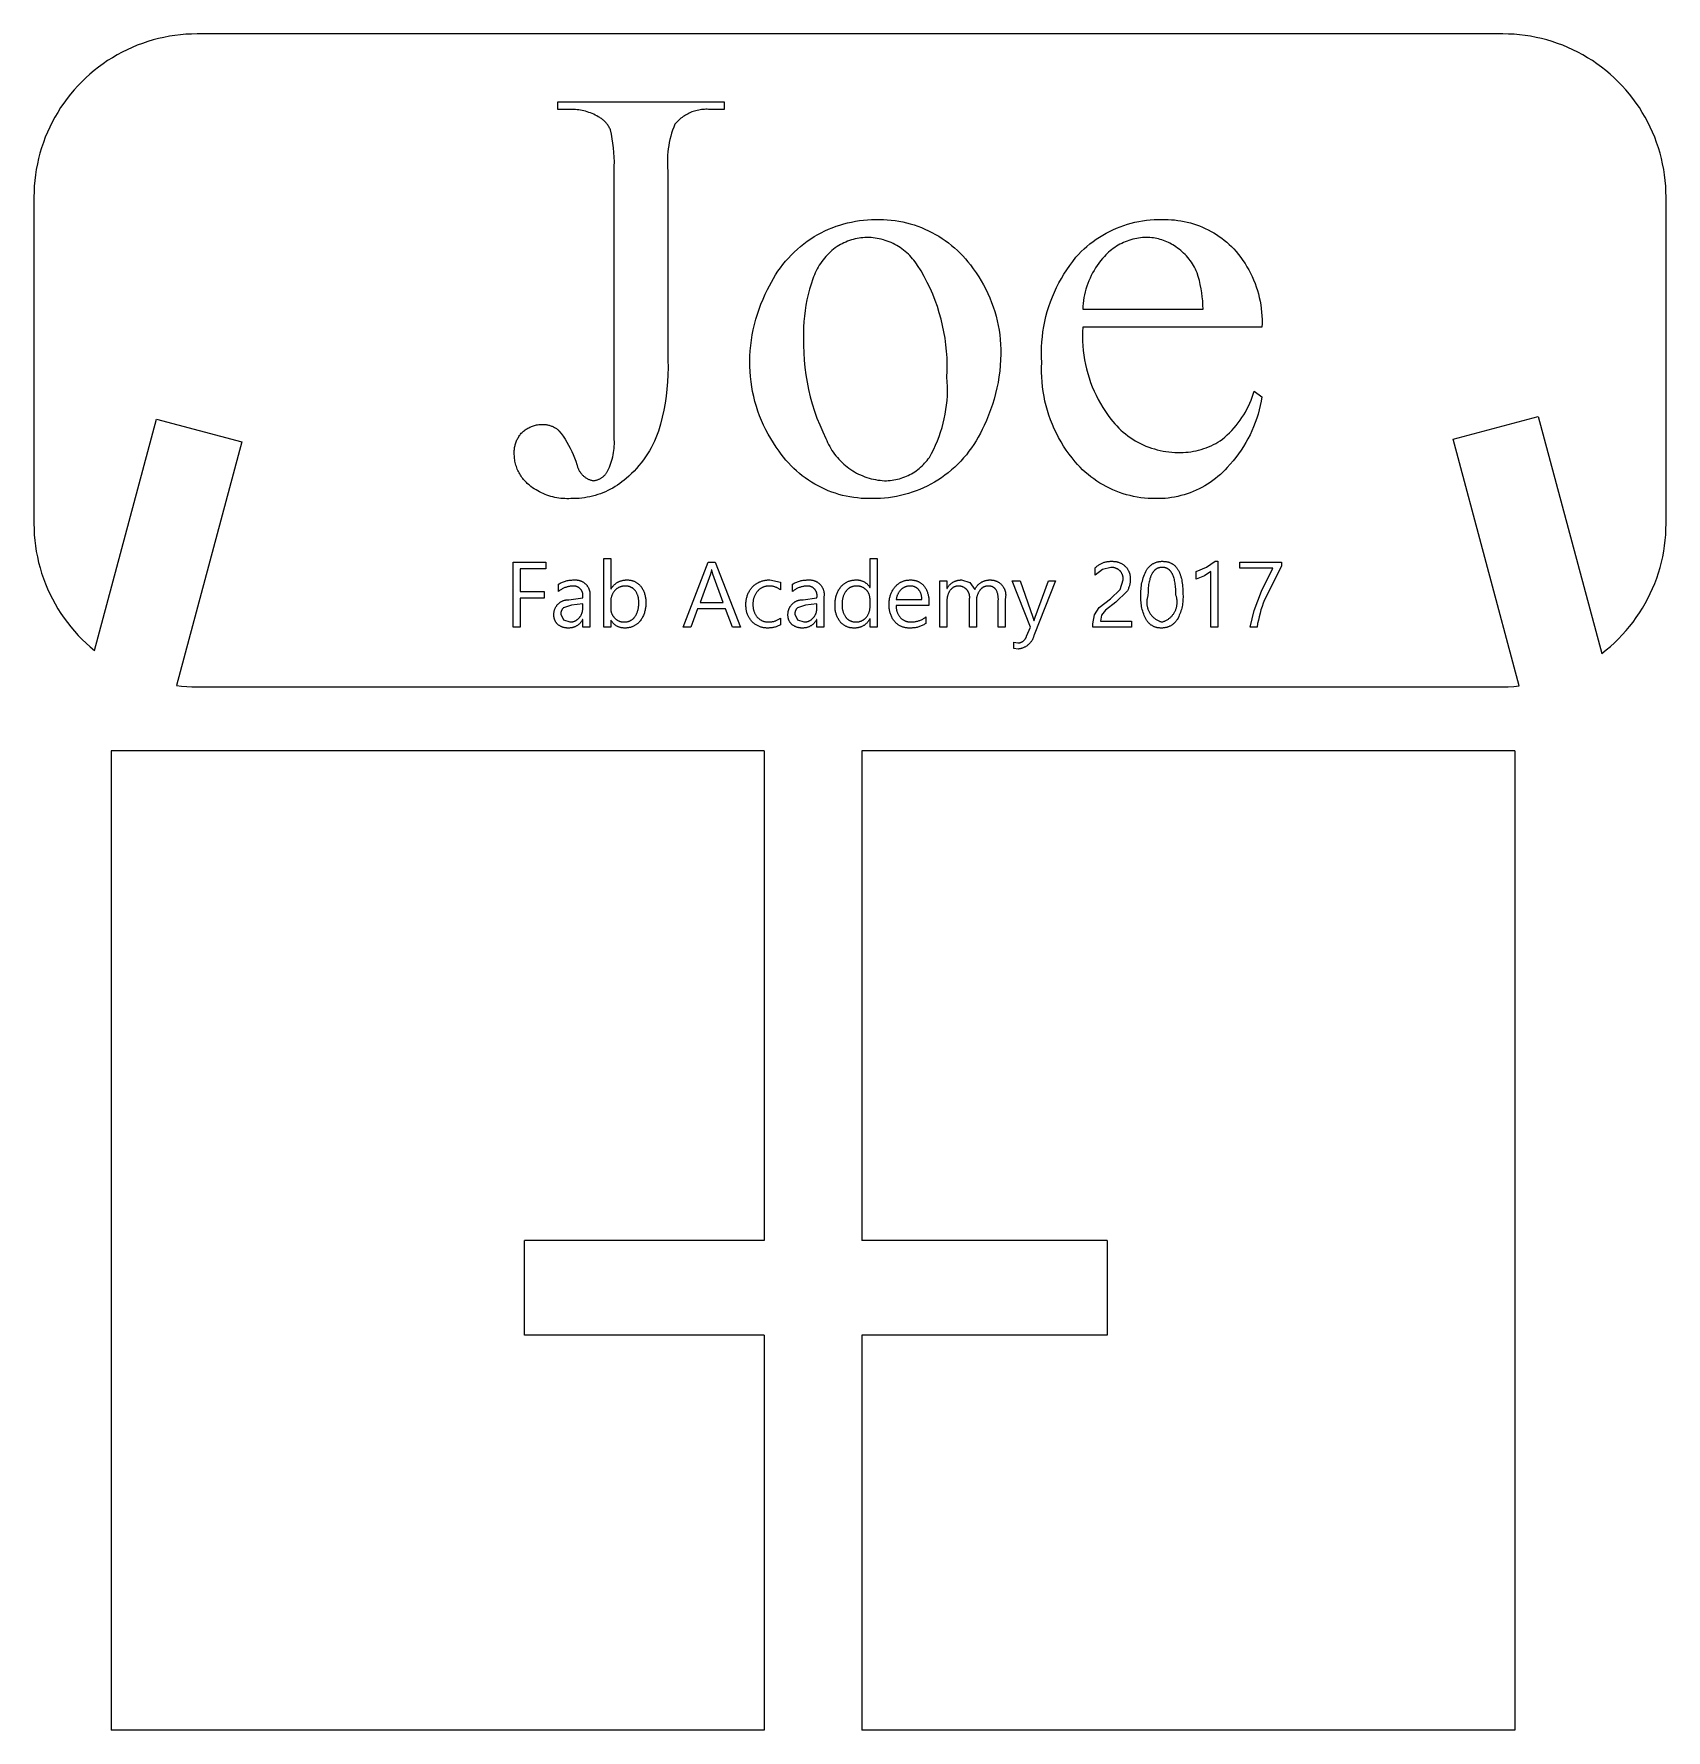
# Model space of a CAD drawing. Extents: x 0 to 595, y 0 to 619.
import ezdxf

# ---------------------------------------------------------------- set-up
doc = ezdxf.new("R2010")
doc.units = 0
doc.layers.add('Default', color=7, linetype='CONTINUOUS')

msp = doc.modelspace()

# ---------------------------------------------------------------- linework, layer by layer
at = {"layer": 'Default', "color": 1}
for points in [[(595.27559, 440.025233), (595.27559, 559.080351), (595.240887, 561.112688), (595.136818, 563.142655), (594.963504, 565.167886), (594.721148, 567.186019), (594.410031, 569.194701), (594.030518, 571.191591), (593.583049, 573.174359), (593.068147, 575.140694), (592.486413, 577.088304), (591.838524, 579.014917), (591.125237, 580.918287), (590.347382, 582.796195), (589.505866, 584.646452), (588.601671, 586.4669), (587.635852, 588.255416), (586.609533, 590.009915), (585.523912, 591.728352), (584.380255, 593.408723), (583.179895, 595.049068), (581.924231, 596.647476), (580.614728, 598.202081), (579.252913, 599.711073), (577.840372, 601.172692), (576.378754, 602.585232), (574.869762, 603.947048), (573.315156, 605.25655), (571.716749, 606.512214), (570.076403, 607.712574), (568.396033, 608.856232), (566.677596, 609.941853), (564.923096, 610.968171), (563.13458, 611.93399), (561.314133, 612.838185), (559.463876, 613.679701), (557.585968, 614.457556), (555.682598, 615.170844), (553.755984, 615.818733), (551.808374, 616.400466), (549.842039, 616.915368), (547.859271, 617.362837), (545.862382, 617.74235), (543.8537, 618.053467), (541.835566, 618.295824), (539.810336, 618.469137), (537.780369, 618.573207), (535.748031, 618.60791), (59.527559, 618.60791), (57.495222, 618.573207), (55.465254, 618.469137), (53.440024, 618.295824), (51.421891, 618.053467), (49.413209, 617.74235), (47.416319, 617.362837), (45.433551, 616.915368), (43.467216, 616.400466), (41.519606, 615.818733), (39.592993, 615.170844), (37.689623, 614.457556), (35.811714, 613.679701), (33.961458, 612.838185), (32.14101, 611.93399), (30.352494, 610.968171), (28.597994, 609.941853), (26.879558, 608.856232), (25.199187, 607.712574), (23.558842, 606.512214), (21.960434, 605.25655), (20.405828, 603.947048), (18.896837, 602.585232), (17.435218, 601.172692), (16.022678, 599.711073), (14.660862, 598.202081), (13.351359, 596.647476), (12.095696, 595.049068), (10.895335, 593.408723), (9.751678, 591.728352), (8.666058, 590.009915), (7.639739, 588.255416), (6.673919, 586.4669), (5.769725, 584.646452), (4.928209, 582.796195), (4.150354, 580.918287), (3.437066, 579.014917), (2.789178, 577.088304), (2.207443, 575.140694), (1.692542, 573.174359), (1.245074, 571.191591), (0.865559, 569.194701), (0.554443, 567.186019), (0.312086, 565.167886), (0.138773, 563.142655), (0.034703, 561.112688), (0, 559.080351), (0, 440.025233), (0.034986, 437.984628), (0.139904, 435.946421), (0.31463, 433.913009), (0.558958, 431.886783), (0.872602, 429.870122), (1.255193, 427.865398), (1.70628, 425.874968), (2.225334, 423.901171), (2.811746, 421.946327), (3.464825, 420.012734), (4.183803, 418.102665), (4.967836, 416.218366), (5.816002, 414.362051), (6.727304, 412.535901), (7.70067, 410.742065), (8.734958, 408.982649), (9.82895, 407.259724), (10.981362, 405.575313), (12.190837, 403.931396), (13.455955, 402.329906), (14.775229, 400.772727), (16.147107, 399.261686), (17.569978, 397.798562), (19.042168, 396.385074), (20.561947, 395.022884), (22.12753, 393.713592)], [(22.12753, 393.713592), (44.739855, 478.10394)], [(44.739855, 478.10394), (75.789426, 469.784232)], [(517.602878, 470.760127), (548.65245, 479.079834)], [(548.65245, 479.079834), (571.807875, 392.662611)], [(541.70847, 380.796832), (517.602878, 470.760127)], [(75.789426, 469.784232), (51.993434, 380.976378)], [(571.807875, 392.662611), (573.400582, 393.918664), (574.949572, 395.228252), (576.453044, 396.589853), (577.909254, 398.001886), (579.31651, 399.462713), (580.673179, 400.970637), (581.977686, 402.523908), (583.228515, 404.120721), (584.424215, 405.759223), (585.563398, 407.437511), (586.644739, 409.153637), (587.666984, 410.905607), (588.628947, 412.691388), (589.52951, 414.508906), (590.367626, 416.356052), (591.142325, 418.230679), (591.852705, 420.130613), (592.497942, 422.053645), (593.077287, 423.997545), (593.590067, 425.960054), (594.035686, 427.938895), (594.413629, 429.931769), (594.723454, 431.936362), (594.964803, 433.950348), (595.137396, 435.971386), (595.241032, 437.997132), (595.27559, 440.025233)], [(51.993434, 380.976378), (53.87032, 380.767103), (55.7529, 380.61747), (57.639279, 380.52763), (59.527559, 380.497673)], [(59.527559, 380.497673), (535.748031, 380.497673), (537.737809, 380.530938), (539.725362, 380.630695), (541.70847, 380.796832)], [(28.18241, 357.165354), (28.18241, 0)], [(266.292646, 357.165354), (28.18241, 357.165354)], [(266.292646, 357.165354), (266.292646, 178.582677)], [(540.119418, 357.165354), (302.009182, 357.165354), (302.009182, 178.582677)], [(540.119418, 357.165354), (540.119418, 0)], [(178.92533, 144.056693), (178.92533, 178.582677)], [(266.292646, 178.582677), (178.92533, 178.582677)], [(391.474875, 178.582677), (302.009182, 178.582677)], [(391.474875, 178.582677), (391.474875, 144.056693)], [(266.292646, 144.056693), (178.92533, 144.056693)], [(266.292646, 144.056693), (266.292646, 0)], [(391.474875, 144.056693), (302.009182, 144.056693), (302.009182, 0)], [(266.292646, 0), (28.18241, 0)], [(540.119418, 0), (302.009182, 0)]]:
    msp.add_lwpolyline(points, dxfattribs=at)
at = {"layer": 'Default', "color": 7}
for points in [[(191.075036, 591.061824), (191.075036, 593.863121), (251.769802, 593.863121), (251.769802, 591.061824), (246.575737, 591.061824), (246.060261, 591.096889), (245.543879, 591.114079), (245.027213, 591.113372), (244.510881, 591.094768), (243.995502, 591.05829), (243.481698, 591.003982), (242.970082, 590.931909), (242.46127, 590.842158), (241.955872, 590.734836), (241.454495, 590.610072), (240.95774, 590.468016), (240.466205, 590.308837), (239.980478, 590.132729), (239.501142, 589.939901), (239.028774, 589.730585), (238.563939, 589.505033), (238.107196, 589.263515), (237.659094, 589.006321), (237.220168, 588.733759), (236.790948, 588.446157), (236.371947, 588.14386), (235.963669, 587.82723), (235.566604, 587.496649), (235.181227, 587.152512), (234.808003, 586.795233), (234.447378, 586.42524), (234.099786, 586.042977), (233.765643, 585.648904), (233.335707, 584.574115), (232.941662, 583.485654), (232.583943, 582.384721), (232.262944, 581.272525), (231.979018, 580.150294), (231.732477, 579.019261), (231.523593, 577.880673), (231.352595, 576.735781), (231.219673, 575.585846), (231.124972, 574.432135), (231.068596, 573.275917), (231.050609, 572.118466), (231.071028, 570.961055), (231.129833, 569.804958), (231.226958, 568.651449), (231.226958, 499.567382), (231.264126, 496.949141), (231.216455, 494.331071), (231.083998, 491.715919), (230.866892, 489.106431), (230.565366, 486.505345), (230.179736, 483.915393), (229.710406, 481.339292), (229.157871, 478.779747), (228.522709, 476.239445), (227.805587, 473.721053), (227.348897, 472.481802), (226.851723, 471.258231), (226.314602, 470.051661), (225.738116, 468.863397), (225.122887, 467.694722), (224.469579, 466.546899), (223.778898, 465.421169), (223.051592, 464.318747), (222.288445, 463.240825), (221.490282, 462.188568), (220.657966, 461.163113), (219.792397, 460.165567), (218.894508, 459.197009), (217.965271, 458.258485), (217.00569, 457.351009), (216.016802, 456.475562), (215.254595, 455.828421), (214.470942, 455.207425), (213.666737, 454.613285), (212.8429, 454.046678), (212.000374, 453.508254), (211.140123, 452.99863), (210.263131, 452.518387), (209.3704, 452.068074), (208.462952, 451.648209), (207.541826, 451.259269), (206.608073, 450.9017), (205.662763, 450.575911), (204.706977, 450.282275), (203.741807, 450.021128), (202.768359, 449.792769), (201.787746, 449.597457), (200.801089, 449.435418), (199.809516, 449.306837), (198.814162, 449.211859), (197.816167, 449.150595), (196.81667, 449.123114), (195.816815, 449.129448), (195.079089, 449.099711), (194.34078, 449.094769), (193.602722, 449.114629), (192.865747, 449.159268), (192.130687, 449.228634), (191.398372, 449.32265), (190.669628, 449.44121), (189.945278, 449.584181), (189.226138, 449.751399), (188.51302, 449.942678), (187.806729, 450.157801), (187.108062, 450.396525), (186.417808, 450.658581), (185.736745, 450.943674), (185.065642, 451.251481), (184.405256, 451.581655), (183.756333, 451.933824), (183.119604, 452.30759), (182.495789, 452.702532), (181.88559, 453.118203), (181.289698, 453.554135), (180.708784, 454.009835), (180.326684, 454.324985), (179.955478, 454.652898), (179.595593, 454.993197), (179.247442, 455.34549), (178.911423, 455.709374), (178.587923, 456.084432), (178.277313, 456.470232), (177.97995, 456.866332), (177.696174, 457.272277), (177.426312, 457.687602), (177.170674, 458.111829), (176.929551, 458.544473), (176.703222, 458.985036), (176.491947, 459.433012), (176.295966, 459.887888), (176.115507, 460.349141), (175.950775, 460.816242), (175.80196, 461.288656), (175.669233, 461.765839), (175.552745, 462.247244), (175.45263, 462.732318), (175.369005, 463.220505), (175.301963, 463.711245), (175.251583, 464.203975), (175.217923, 464.698128), (175.20102, 465.193137), (175.180435, 465.557035), (175.172243, 465.921421), (175.176452, 466.285877), (175.193058, 466.649977), (175.222042, 467.013302), (175.26337, 467.37543), (175.316993, 467.735943), (175.382851, 468.094423), (175.460866, 468.450455), (175.55095, 468.803626), (175.652995, 469.153529), (175.766886, 469.499757), (175.892491, 469.841909), (176.029663, 470.179591), (176.178244, 470.51241), (176.338062, 470.839981), (176.508932, 471.161926), (176.690656, 471.477872), (176.883023, 471.787452), (177.085811, 472.090308), (177.298786, 472.386089), (177.5217, 472.674454), (177.754296, 472.955069), (178.025317, 473.220627), (178.305401, 473.476609), (178.59421, 473.722705), (178.891396, 473.958617), (179.196598, 474.18406), (179.50945, 474.398763), (179.829574, 474.602466), (180.156581, 474.794924), (180.490078, 474.975903), (180.829662, 475.145185), (181.174922, 475.302567), (181.525443, 475.447857), (181.8808, 475.58088), (182.240564, 475.701476), (182.604302, 475.809498), (182.971573, 475.904817), (183.341934, 475.987318), (183.714938, 476.056901), (184.090134, 476.113481), (184.46707, 476.156991), (184.84529, 476.187377), (185.224338, 476.204605), (185.603754, 476.208651), (185.896982, 476.203817), (186.189874, 476.18899), (186.48209, 476.164188), (186.77329, 476.129438), (187.063137, 476.084782), (187.351293, 476.030272), (187.637423, 475.96597), (187.921196, 475.891952), (188.20228, 475.808302), (188.480349, 475.715121), (188.75508, 475.612513), (189.026154, 475.500601), (189.293254, 475.379512), (189.556072, 475.249389), (189.814302, 475.110381), (190.067642, 474.962653), (190.3158, 474.806373), (190.558486, 474.641726), (190.795418, 474.468901), (191.026322, 474.2881), (191.250927, 474.099532), (191.468974, 473.903417), (192.250251, 472.895466), (192.9972, 471.861819), (193.708974, 470.803643), (194.384771, 469.722136), (195.023825, 468.618519), (195.625414, 467.494041), (196.188858, 466.349974), (196.71352, 465.18761), (197.198807, 464.008265), (197.64417, 462.81327), (198.049105, 461.603978), (198.098455, 461.358609), (198.156107, 461.115057), (198.221995, 460.873601), (198.296042, 460.634523), (198.378163, 460.398097), (198.468263, 460.164593), (198.566239, 459.934285), (198.671977, 459.707434), (198.785356, 459.484305), (198.906244, 459.265153), (199.034503, 459.050232), (199.169985, 458.839789), (199.312533, 458.634067), (199.461983, 458.433303), (199.618163, 458.237729), (199.780893, 458.047569), (199.949984, 457.863044), (200.125243, 457.684365), (200.306466, 457.51174), (200.493446, 457.345367), (200.685967, 457.185437), (200.883806, 457.032137), (201.086735, 456.88564), (201.294522, 456.746117), (201.506925, 456.61373), (201.7237, 456.48863), (201.944597, 456.370961), (202.169362, 456.26086), (202.397735, 456.158453), (202.629454, 456.063857), (202.86425, 455.977184), (203.101853, 455.898532), (203.34199, 455.827991), (203.584382, 455.765644), (203.828752, 455.711561), (204.074818, 455.665807), (204.296011, 455.691893), (204.516192, 455.725477), (204.735105, 455.766517), (204.952498, 455.814968), (205.168121, 455.870773), (205.381724, 455.933868), (205.593062, 456.00418), (205.801889, 456.081628), (206.007966, 456.166123), (206.211056, 456.257567), (206.410923, 456.355855), (206.607337, 456.460873), (206.800071, 456.572501), (206.988904, 456.690609), (207.173617, 456.815061), (207.353998, 456.945714), (207.529837, 457.082417), (207.700933, 457.225013), (207.867088, 457.373336), (208.02811, 457.527216), (208.183814, 457.686475), (208.334021, 457.850929), (208.478556, 458.02039), (208.617253, 458.194661), (208.749952, 458.373542), (208.876501, 458.556825), (208.996752, 458.744301), (209.110567, 458.935751), (209.217816, 459.130956), (209.565457, 459.843618), (209.88809, 460.567945), (210.185324, 461.303061), (210.456799, 462.048073), (210.702187, 462.80208), (210.92119, 463.564169), (211.113544, 464.333416), (211.279014, 465.108891), (211.417402, 465.889654), (211.528538, 466.67476), (211.61229, 467.463257), (211.668554, 468.25419), (211.697262, 469.046603), (211.698382, 469.839535), (211.67191, 470.632025), (211.617879, 471.423114), (211.617879, 568.651449), (211.68298, 570.331164), (211.693534, 572.012108), (211.649532, 573.692508), (211.551018, 575.370595), (211.398097, 577.044601), (211.19093, 578.712764), (210.929735, 580.373324), (210.614787, 582.024533), (210.246419, 583.66465), (210.109924, 583.965676), (209.963223, 584.261862), (209.806488, 584.552862), (209.6399, 584.838337), (209.463655, 585.117953), (209.277958, 585.391383), (209.083027, 585.658308), (208.87909, 585.918417), (208.666382, 586.171405), (208.445155, 586.416977), (208.215666, 586.654847), (207.978183, 586.884737), (207.732983, 587.106377), (207.480354, 587.319509), (207.220589, 587.523885), (206.953992, 587.719265), (206.680874, 587.905421), (206.401556, 588.082137), (206.116362, 588.249205), (205.825626, 588.40643), (205.280446, 588.720591), (204.724998, 589.016221), (204.159914, 589.292983), (203.585833, 589.550565), (203.003405, 589.788676), (202.413291, 590.007043), (201.816161, 590.205421), (201.21269, 590.383584), (200.603565, 590.54133), (199.989473, 590.678481), (199.371113, 590.794881), (198.749184, 590.890397), (198.124393, 590.964921), (197.497446, 591.018371), (196.869056, 591.050684), (196.239934, 591.061824), (191.075036, 591.061824)], [(306.964106, 550.909901), (308.386304, 550.927558), (309.808281, 550.896854), (311.228391, 550.817825), (312.644994, 550.690565), (314.056451, 550.515217), (315.461132, 550.291986), (316.857411, 550.021129), (318.243675, 549.702961), (319.618322, 549.337849), (320.979761, 548.926214), (322.326418, 548.468533), (323.656738, 547.965335), (324.969182, 547.417201), (326.262232, 546.824765), (327.534394, 546.188713), (328.784198, 545.50978), (330.010197, 544.788749), (331.210975, 544.026456), (332.385144, 543.223781), (333.531346, 542.381653), (334.648255, 541.501044), (335.734582, 540.582973), (336.78907, 539.628501), (337.810498, 538.638733), (338.797688, 537.614811), (339.749498, 536.557921), (340.664826, 535.469282), (341.542615, 534.350156), (342.605579, 532.959877), (343.620474, 531.534131), (344.586119, 530.074577), (345.501388, 528.582918), (346.365214, 527.06089), (347.176593, 525.510267), (347.934577, 523.932856), (348.638284, 522.330495), (349.286894, 520.70505), (349.87965, 519.058416), (350.415864, 517.39251), (350.89491, 515.709275), (351.316229, 514.010671), (351.67933, 512.298677), (351.983792, 510.575289), (352.229258, 508.842513), (352.415443, 507.102369), (352.54213, 505.356884), (352.609172, 503.608093), (352.61649, 501.858033), (352.558142, 499.78042), (352.42999, 497.705942), (352.23218, 495.636945), (351.964934, 493.575765), (351.628557, 491.524734), (351.223426, 489.486169), (350.750002, 487.462374), (350.208817, 485.455636), (349.600484, 483.468223), (348.92569, 481.502381), (348.185199, 479.560333), (347.379847, 477.644273), (346.510545, 475.756365), (345.869634, 474.338762), (345.180068, 472.944178), (344.442673, 471.574282), (343.65833, 470.230715), (342.82798, 468.915084), (341.952615, 467.628965), (341.033285, 466.373896), (340.071088, 465.151381), (339.067177, 463.962881), (338.022754, 462.809822), (336.939068, 461.693582), (335.817418, 460.615497), (334.659145, 459.576859), (333.465636, 458.578909), (332.23832, 457.622844), (330.978665, 456.709807), (329.68818, 455.840891), (328.422498, 455.077633), (327.13192, 454.357271), (325.817898, 453.680619), (324.481911, 453.048437), (323.125466, 452.461439), (321.750088, 451.920284), (320.357326, 451.425581), (318.948751, 450.97789), (317.525947, 450.577713), (316.090517, 450.2255), (314.644078, 449.921649), (313.188257, 449.666503), (311.724695, 449.460347), (310.25504, 449.303415), (308.780947, 449.195883), (307.304076, 449.137872), (305.82609, 449.129448), (304.453352, 449.114846), (303.08092, 449.147353), (301.710411, 449.226928), (300.34344, 449.353478), (298.981616, 449.526855), (297.626542, 449.746853), (296.279814, 450.013216), (294.943018, 450.325627), (293.617727, 450.68372), (292.305503, 451.087073), (291.00789, 451.535211), (289.726418, 452.027605), (288.462594, 452.563678), (287.217906, 453.142797), (285.993821, 453.76428), (284.79178, 454.427395), (283.613198, 455.131362), (282.459462, 455.875352), (281.331933, 456.658488), (280.231937, 457.479849), (279.160769, 458.338467), (278.119691, 459.233332), (277.109929, 460.163389), (276.132672, 461.127543), (275.18907, 462.124659), (274.280234, 463.153563), (273.407236, 464.213044), (272.571102, 465.301853), (271.772818, 466.418709), (270.698997, 467.916317), (269.676854, 469.449661), (268.707581, 471.01696), (267.792301, 472.616392), (266.93208, 474.246097), (266.127918, 475.904181), (265.38075, 477.588717), (264.691444, 479.297745), (264.060802, 481.029279), (263.489556, 482.781306), (262.978371, 484.551789), (262.527842, 486.338669), (262.138492, 488.139871), (261.810773, 489.953299), (261.545067, 491.776845), (261.341682, 493.608389), (261.200856, 495.445802), (261.12275, 497.286949), (261.107458, 499.129687), (261.157097, 501.077985), (261.27149, 503.023556), (261.450512, 504.964246), (261.693964, 506.897912), (262.001578, 508.822413), (262.373011, 510.735621), (262.807856, 512.635421), (263.30563, 514.519712), (263.865782, 516.386409), (264.487693, 518.233449), (265.170676, 520.058789), (265.913975, 521.860409), (266.716769, 523.636318), (267.578168, 525.384552), (268.242616, 526.768501), (268.954336, 528.128745), (269.712484, 529.463668), (270.516161, 530.771685), (271.364413, 532.051247), (272.256232, 533.300833), (273.190562, 534.518961), (274.166293, 535.704185), (275.182266, 536.8551), (276.237278, 537.970338), (277.330076, 539.048578), (278.459362, 540.088539), (279.623798, 541.088988), (280.822002, 542.048736), (282.05255, 542.966646), (283.313982, 543.841628), (284.604804, 544.672644), (285.874504, 545.410908), (287.168532, 546.105649), (288.485396, 546.756065), (289.823579, 547.361407), (291.181538, 547.920977), (292.557709, 548.434132), (293.950505, 548.900278), (295.358321, 549.318879), (296.779534, 549.689453), (298.212507, 550.011571), (299.655589, 550.284864), (301.107114, 550.509015), (302.565413, 550.683768), (304.028803, 550.80892), (305.495598, 550.884326), (306.964106, 550.909901)], [(382.49699, 511.691745), (382.417612, 509.984145), (382.39695, 508.274827), (382.435026, 506.565807), (382.531796, 504.859105), (382.687146, 503.156735), (382.900894, 501.460708), (383.172785, 499.773025), (383.502499, 498.095681), (383.889647, 496.430653), (384.333772, 494.779912), (384.83435, 493.145402), (385.390788, 491.529057), (386.00243, 489.932783), (386.668555, 488.358465), (387.388376, 486.807964), (388.161042, 485.283109), (388.985641, 483.7857), (389.8612, 482.317505), (390.786685, 480.88026), (391.761002, 479.475659), (392.783002, 478.105363), (393.461089, 477.257087), (394.168227, 476.432874), (394.903566, 475.633718), (395.666215, 474.860583), (396.455257, 474.114402), (397.269738, 473.396077), (398.108677, 472.706471), (398.971059, 472.04642), (399.855846, 471.416718), (400.76197, 470.818125), (401.688337, 470.251365), (402.633828, 469.717121), (403.597305, 469.216036), (404.577603, 468.748717), (405.573541, 468.315726), (406.583915, 467.917586), (407.607509, 467.554779), (408.643085, 467.227741), (409.689395, 466.936866), (410.745176, 466.682507), (411.809154, 466.46497), (412.880046, 466.284517), (413.956559, 466.141367), (415.037394, 466.035691), (416.121248, 465.967617), (417.206812, 465.937229), (418.164547, 465.931836), (419.121894, 465.959603), (420.077706, 466.020497), (421.030838, 466.114444), (421.980145, 466.241332), (422.92449, 466.401009), (423.862741, 466.593283), (424.793774, 466.817924), (425.71647, 467.074663), (426.629726, 467.363192), (427.532446, 467.683164), (428.423546, 468.034197), (429.301961, 468.415869), (430.166635, 468.827722), (431.016532, 469.269265), (431.850634, 469.739965), (432.66794, 470.23926), (433.467471, 470.76655), (434.370574, 471.537397), (435.247672, 472.337708), (436.097807, 473.166604), (436.920046, 474.023179), (437.71349, 474.906494), (438.477268, 475.815582), (439.210544, 476.749448), (439.912516, 477.707067), (440.582414, 478.687391), (441.219504, 479.689346), (441.823088, 480.711836), (442.392506, 481.753738), (442.927134, 482.813914), (443.426386, 483.891201), (443.889714, 484.984418), (444.316612, 486.092369), (444.706613, 487.213841), (445.059288, 488.347604), (447.860585, 486.305004), (447.5919, 484.703469), (447.269006, 483.111977), (446.892276, 481.532363), (446.462142, 479.966447), (445.979103, 478.416035), (445.443714, 476.882913), (444.856591, 475.368848), (444.218412, 473.875585), (443.529913, 472.404845), (442.791886, 470.958325), (442.005183, 469.537689), (441.17071, 468.144577), (440.28943, 466.780594), (439.362358, 465.447312), (438.390561, 464.146267), (437.375161, 462.878959), (436.317327, 461.646849), (435.21828, 460.451357), (434.415474, 459.589175), (433.583454, 458.755149), (432.723208, 457.950267), (431.835756, 457.175485), (430.922151, 456.431722), (429.983476, 455.719861), (429.020846, 455.040744), (428.0354, 454.395179), (427.02831, 453.78393), (426.000767, 453.207722), (424.953993, 452.667241), (423.889228, 452.163125), (422.807735, 451.695973), (421.710798, 451.266339), (420.599717, 450.874733), (419.475809, 450.521619), (418.340409, 450.207417), (417.194862, 449.932498), (416.040528, 449.697189), (414.878776, 449.501769), (413.710983, 449.34647), (412.538535, 449.231476), (411.362823, 449.156923), (410.185241, 449.122901), (409.007186, 449.129448), (407.676826, 449.145268), (406.347828, 449.207503), (405.021811, 449.316077), (403.70039, 449.470859), (402.385177, 449.671659), (401.07777, 449.918233), (399.779766, 450.210279), (398.492742, 450.547444), (397.218269, 450.929316), (395.957898, 451.355429), (394.713164, 451.825265), (393.485583, 452.338252), (392.276652, 452.893764), (391.087842, 453.491125), (389.920602, 454.129607), (388.776354, 454.808433), (387.656491, 455.526774), (386.562378, 456.283758), (385.495346, 457.078461), (384.456697, 457.909916), (383.447695, 458.777109), (382.46957, 459.678985), (381.523512, 460.614443), (380.610674, 461.582346), (379.732169, 462.581514), (378.608956, 463.958485), (377.533558, 465.373114), (376.507237, 466.823742), (375.531196, 468.308667), (374.606582, 469.826147), (373.734478, 471.374401), (372.915909, 472.951614), (372.151833, 474.555935), (371.443148, 476.185482), (370.790685, 477.838343), (370.19521, 479.512578), (369.657419, 481.206225), (369.177946, 482.917296), (368.757354, 484.643783), (368.396133, 486.383661), (368.094709, 488.134889), (367.853435, 489.895413), (367.672594, 491.663167), (367.552399, 493.436077), (367.49299, 495.212063), (367.494438, 496.989042), (367.55674, 498.764929), (367.475124, 500.641053), (367.457534, 502.518869), (367.503991, 504.396192), (367.614441, 506.270839), (367.788755, 508.140629), (368.02673, 510.003387), (368.328091, 511.856947), (368.692486, 513.699151), (369.119491, 515.527857), (369.60861, 517.340939), (370.159274, 519.136286), (370.770841, 520.91181), (371.442601, 522.665446), (372.173772, 524.395154), (372.963504, 526.098921), (373.810878, 527.774767), (374.714908, 529.420741), (375.674543, 531.034929), (376.688666, 532.615453), (377.756098, 534.160473), (378.875598, 535.668194), (380.045861, 537.136862), (380.997057, 538.182571), (381.984146, 539.194468), (383.005929, 540.171321), (384.06116, 541.111941), (385.148556, 542.015185), (386.266794, 542.879953), (387.414514, 543.705193), (388.590318, 544.489901), (389.792775, 545.233121), (391.020424, 545.933949), (392.271769, 546.591533), (393.545287, 547.205073), (394.83943, 547.77382), (396.152623, 548.297085), (397.483267, 548.774229), (398.829744, 549.204673), (400.190414, 549.587892), (401.563622, 549.923421), (402.947698, 550.210849), (404.340957, 550.44983), (405.741702, 550.64007), (407.148231, 550.78134), (408.558832, 550.873466), (409.971787, 550.916337), (411.385378, 550.909901), (412.551319, 550.928313), (413.717222, 550.907627), (414.881777, 550.847865), (416.043674, 550.749096), (417.201606, 550.611429), (418.354271, 550.435021), (419.500374, 550.220068), (420.638628, 549.966813), (421.767751, 549.675541), (422.886474, 549.346578), (423.993541, 548.980296), (425.087705, 548.577105), (426.167738, 548.137459), (427.232423, 547.661852), (428.280566, 547.150819), (429.310988, 546.604934), (430.322529, 546.024812), (431.314054, 545.411103), (432.284446, 544.764499), (433.232615, 544.085726), (434.157496, 543.375547), (435.058049, 542.634761), (435.93326, 541.864201), (436.782146, 541.064732), (437.603753, 540.237253), (438.498551, 539.221646), (439.357995, 538.175952), (440.181074, 537.1014), (440.966818, 535.999253), (441.714305, 534.87081), (442.422654, 533.717397), (443.091034, 532.540371), (443.718656, 531.341117), (444.304782, 530.121045), (444.848726, 528.88159), (445.349843, 527.624211), (445.807548, 526.350387), (446.221299, 525.061617), (446.590612, 523.759415), (446.915051, 522.445314), (447.194236, 521.120861), (447.427836, 519.787612), (447.615578, 518.447137), (447.757242, 517.101012), (447.852658, 515.750821), (447.901718, 514.398152), (447.90436, 513.044596), (447.860585, 511.691745), (382.49699, 511.691745)], [(303.798066, 544.373542), (303.078029, 544.346581), (302.359367, 544.294565), (301.642954, 544.217554), (300.929655, 544.115644), (300.220338, 543.988957), (299.515863, 543.837649), (298.817083, 543.6619), (298.124848, 543.461925), (297.439995, 543.237968), (296.763357, 542.990299), (296.095753, 542.719218), (295.437993, 542.425055), (294.790875, 542.108166), (294.155184, 541.768936), (293.531691, 541.407775), (292.921153, 541.025123), (292.282023, 540.566697), (291.658706, 540.086992), (291.051912, 539.586551), (290.462328, 539.065943), (289.890626, 538.52576), (289.337454, 537.966616), (288.803442, 537.389145), (288.289195, 536.794005), (287.795299, 536.181872), (287.322314, 535.55344), (286.870779, 534.909424), (286.441206, 534.250555), (286.034082, 533.577583), (285.649871, 532.891272), (285.28901, 532.192401), (284.951907, 531.481765), (284.638947, 530.760172), (284.350485, 530.028441), (284.086848, 529.287403), (283.448472, 527.396488), (282.874954, 525.484902), (282.366959, 523.554869), (281.925082, 521.608636), (281.549834, 519.648464), (281.241651, 517.676636), (281.000895, 515.695444), (280.827843, 513.707194), (280.722698, 511.714199), (280.685581, 509.718778), (280.716536, 507.723252), (280.692754, 505.015297), (280.763451, 502.308161), (280.928545, 499.605138), (281.187832, 496.90952), (281.540998, 494.224588), (281.987614, 491.55361), (282.527134, 488.899838), (283.158902, 486.266503), (283.882149, 483.65681), (284.695994, 481.073935), (285.599449, 478.521024), (286.59141, 476.001183), (287.670674, 473.517481), (288.835923, 471.07294), (289.145554, 470.313505), (289.480757, 469.565005), (289.841146, 468.828303), (290.22631, 468.104243), (290.635802, 467.39366), (291.069153, 466.69737), (291.525864, 466.016175), (292.00541, 465.350857), (292.507241, 464.702183), (293.030777, 464.070897), (293.575418, 463.457726), (294.140537, 462.863375), (294.725484, 462.288528), (295.329586, 461.733845), (295.952149, 461.199965), (296.592456, 460.687501), (297.249772, 460.197044), (297.92334, 459.729157), (298.612386, 459.284377), (299.316116, 458.863218), (300.033722, 458.466162), (300.76438, 458.093667), (301.507247, 457.746161), (302.26147, 457.424044), (303.026182, 457.127686), (303.800503, 456.857428), (304.583543, 456.613581), (305.374401, 456.396425), (306.172166, 456.206209), (306.975923, 456.043154), (307.784747, 455.907445), (308.597707, 455.799241), (309.413869, 455.718664), (310.232293, 455.665807), (310.91675, 455.672805), (311.60055, 455.703592), (312.282866, 455.758129), (312.962874, 455.836351), (313.639753, 455.938163), (314.312683, 456.063443), (314.980852, 456.212039), (315.643451, 456.383771), (316.299681, 456.578431), (316.948747, 456.795785), (317.589866, 457.03557), (318.222262, 457.297496), (318.845172, 457.581246), (319.457841, 457.886477), (320.05953, 458.212821), (320.649512, 458.559883), (321.227073, 458.927244), (321.791514, 459.314458), (322.342155, 459.72106), (322.87833, 460.146556), (323.39939, 460.590433), (323.904705, 461.052154), (324.393666, 461.531161), (324.865679, 462.026876), (325.320177, 462.538698), (325.756608, 463.06601), (326.174446, 463.608174), (326.573185, 464.164535), (327.389349, 465.642089), (328.155008, 467.146434), (328.869286, 468.675845), (329.531361, 470.228567), (330.140475, 471.802819), (330.695929, 473.396795), (331.197086, 475.008667), (331.64337, 476.636586), (332.034271, 478.278685), (332.369339, 479.933078), (332.64819, 481.59787), (332.870505, 483.27115), (333.036028, 484.950998), (333.14457, 486.635489), (333.196005, 488.322689), (333.190275, 490.010663), (333.127386, 491.697475), (333.007412, 493.38119), (333.098574, 495.761282), (333.107, 498.143105), (333.032678, 500.523783), (332.875697, 502.900441), (332.636247, 505.270213), (332.314618, 507.630235), (331.911198, 509.97766), (331.426474, 512.309653), (330.86103, 514.6234), (330.21555, 516.916107), (329.490814, 519.185006), (328.687694, 521.42736), (327.807162, 523.64046), (326.850279, 525.821636), (325.818202, 527.968253), (324.712175, 530.077721), (323.533535, 532.147493), (322.283705, 534.175072), (321.867187, 534.810406), (321.428854, 535.43089), (320.969234, 536.035775), (320.488882, 536.624332), (319.988378, 537.195849), (319.468325, 537.749637), (318.929351, 538.285029), (318.372107, 538.801377), (317.797265, 539.298059), (317.205518, 539.774475), (316.597582, 540.230051), (315.974188, 540.664237), (315.33609, 541.076508), (314.684058, 541.466368), (314.018879, 541.833345), (313.341354, 542.176998), (312.652302, 542.496911), (311.952555, 542.792698), (311.242957, 543.064002), (310.524362, 543.310497), (309.797641, 543.531884), (309.063669, 543.727896), (308.32333, 543.898297), (307.577521, 544.042881), (306.82714, 544.161473), (306.073092, 544.253931), (305.316288, 544.320144), (304.557641, 544.36003), (303.798066, 544.373542)], [(382.49699, 518.228105), (426.383975, 518.228105), (426.349812, 519.730254), (426.263337, 521.230302), (426.124656, 522.726426), (425.933936, 524.216812), (425.69141, 525.699647), (425.397371, 527.173134), (425.052177, 528.635482), (424.656247, 530.084917), (424.210062, 531.519678), (423.920641, 532.186216), (423.608398, 532.842373), (423.273706, 533.487367), (422.916962, 534.120432), (422.538591, 534.740813), (422.139043, 535.347771), (421.718794, 535.940585), (421.278346, 536.518548), (420.81822, 537.080972), (420.338966, 537.627189), (419.841153, 538.156546), (419.325375, 538.668416), (418.792246, 539.162188), (418.242401, 539.637273), (417.676493, 540.093108), (417.095196, 540.529149), (416.499203, 540.944876), (415.973174, 541.299805), (415.435586, 541.636969), (414.887038, 541.955992), (414.328141, 542.256518), (413.75952, 542.538212), (413.18181, 542.80076), (412.595653, 543.043868), (412.001705, 543.267266), (411.400628, 543.470704), (410.793092, 543.653956), (410.179775, 543.816817), (409.561362, 543.959105), (408.938542, 544.080661), (408.312009, 544.18135), (407.682464, 544.26106), (407.050607, 544.319701), (406.417146, 544.357209), (405.782784, 544.373542), (405.060594, 544.354072), (404.339501, 544.309784), (403.620356, 544.240731), (402.90401, 544.146995), (402.191311, 544.028686), (401.483101, 543.885945), (400.780216, 543.718941), (400.083489, 543.52787), (399.393742, 543.312958), (398.711792, 543.074461), (398.038444, 542.812659), (397.374495, 542.527862), (396.72073, 542.220407), (396.077922, 541.890657), (395.44683, 541.539004), (394.828202, 541.165861), (394.222767, 540.771669), (393.631242, 540.356897), (393.054328, 539.922033), (392.492704, 539.467593), (391.947037, 538.994112), (391.41797, 538.502151), (390.906129, 537.992292), (390.41212, 537.465137), (389.711624, 536.667831), (389.039286, 535.846641), (388.395918, 535.002561), (387.7823, 534.136614), (387.199174, 533.249847), (386.647246, 532.343333), (386.127185, 531.41817), (385.639618, 530.475477), (385.185138, 529.516394), (384.764292, 528.542084), (384.377591, 527.553725), (384.025504, 526.552513), (383.708455, 525.539659), (383.42683, 524.51639), (383.180967, 523.483945), (382.971166, 522.443573), (382.79768, 521.396532), (382.660718, 520.34409), (382.560449, 519.287521), (382.49699, 518.228105)], [(210.382088, 404.804829), (210.382088, 402.274905), (207.830906, 402.274905), (207.830906, 427.27648), (210.382088, 427.27648), (210.382088, 416.08583), (210.445868, 416.08583), (210.553135, 416.278881), (210.667037, 416.468093), (210.787435, 416.653239), (210.914186, 416.834096), (211.047135, 417.010445), (211.186124, 417.182075), (211.330985, 417.348778), (211.481542, 417.510355), (211.637616, 417.66661), (211.799018, 417.817356), (211.965554, 417.96241), (212.137022, 418.101597), (212.313217, 418.234752), (212.493926, 418.361712), (212.678932, 418.482325), (212.868012, 418.596446), (213.060938, 418.703937), (213.257477, 418.804669), (213.457394, 418.898521), (213.660446, 418.985379), (213.86639, 419.065139), (214.074978, 419.137705), (214.285959, 419.202989), (214.499078, 419.260913), (214.714078, 419.311406), (214.930701, 419.354409), (215.148686, 419.389869), (215.36777, 419.417745), (215.587688, 419.438001), (215.808178, 419.450613), (216.028972, 419.455568), (216.249806, 419.452857), (216.461971, 419.458701), (216.674213, 419.457238), (216.886278, 419.448472), (217.097915, 419.432412), (217.308874, 419.409077), (217.518906, 419.378496), (217.72776, 419.340703), (217.93519, 419.295745), (218.14095, 419.243675), (218.344796, 419.184553), (218.546486, 419.118452), (218.745782, 419.045447), (218.942446, 418.965626), (219.136248, 418.879084), (219.326955, 418.785923), (219.514344, 418.686254), (219.698191, 418.580194), (219.878278, 418.467869), (220.054394, 418.349413), (220.226328, 418.224966), (220.393877, 418.094675), (220.556842, 417.958694), (220.715031, 417.817185), (220.868255, 417.670316), (221.016334, 417.51826), (221.159092, 417.361197), (221.29636, 417.199315), (221.484882, 416.939776), (221.664251, 416.673829), (221.83425, 416.401796), (221.99467, 416.124008), (222.145319, 415.840801), (222.286014, 415.55252), (222.416583, 415.259513), (222.536869, 414.962137), (222.646726, 414.660752), (222.746018, 414.355724), (222.834628, 414.047423), (222.912447, 413.736223), (222.979381, 413.422502), (223.035348, 413.10664), (223.080281, 412.789021), (223.114125, 412.470029), (223.136839, 412.150052), (223.148395, 411.829477), (223.148781, 411.508696), (223.137994, 411.188095), (223.150349, 410.845177), (223.151203, 410.502038), (223.140554, 410.159063), (223.118416, 409.816637), (223.084811, 409.475147), (223.039779, 409.134974), (222.98337, 408.796503), (222.915646, 408.460112), (222.836685, 408.126181), (222.746575, 407.795083), (222.645418, 407.467193), (222.533326, 407.142877), (222.410426, 406.822501), (222.276856, 406.506424), (222.132766, 406.195002), (221.978319, 405.888585), (221.813688, 405.587518), (221.639057, 405.292138), (221.454623, 405.002777), (221.260594, 404.719762), (221.057187, 404.443409), (220.90538, 404.264606), (220.747558, 404.09109), (220.583905, 403.923063), (220.41461, 403.76072), (220.239873, 403.604252), (220.059895, 403.453839), (219.874888, 403.309659), (219.685066, 403.171878), (219.490652, 403.040657), (219.291871, 402.916151), (219.088956, 402.798502), (218.882142, 402.68785), (218.671672, 402.584322), (218.45779, 402.48804), (218.240746, 402.399115), (218.020794, 402.317651), (217.798187, 402.243744), (217.573188, 402.177479), (217.346058, 402.118933), (217.117061, 402.068177), (216.886466, 402.025266), (216.654539, 401.990253), (216.421553, 401.963177), (216.187778, 401.944072), (215.953487, 401.932957), (215.718953, 401.929849), (215.48445, 401.934747), (215.293746, 401.931559), (215.103046, 401.934947), (214.912575, 401.944908), (214.722562, 401.961429), (214.533231, 401.984493), (214.344807, 402.01407), (214.157516, 402.050125), (213.971579, 402.092617), (213.787218, 402.141494), (213.60465, 402.196698), (213.424095, 402.258164), (213.245767, 402.325818), (213.069877, 402.399581), (212.896634, 402.479363), (212.726246, 402.565071), (212.558914, 402.656602), (212.394837, 402.753849), (212.23421, 402.856694), (212.077224, 402.965016), (211.924066, 403.078686), (211.774919, 403.197569), (211.629959, 403.321524), (211.489359, 403.450402), (211.353286, 403.584052), (211.221901, 403.722313), (211.095362, 403.865022), (210.973817, 404.012009), (210.857413, 404.163099), (210.746287, 404.318113), (210.640571, 404.476865), (210.540392, 404.639168), (210.445868, 404.804829), (210.382088, 404.804829)], [(307.497049, 402.274905), (304.945867, 402.274905), (304.945867, 405.237997), (304.88209, 405.237997), (304.780054, 405.051172), (304.671645, 404.867973), (304.556987, 404.688618), (304.436219, 404.51332), (304.309483, 404.342286), (304.17693, 404.17572), (304.038718, 404.013819), (303.89501, 403.856776), (303.745978, 403.704777), (303.591798, 403.558002), (303.432652, 403.416626), (303.26873, 403.280817), (303.100226, 403.150735), (302.927342, 403.026536), (302.750282, 402.908367), (302.569255, 402.796367), (302.384478, 402.690671), (302.196168, 402.591402), (302.004551, 402.498681), (301.809854, 402.412615), (301.612306, 402.333309), (301.412144, 402.260854), (301.209605, 402.195339), (301.004928, 402.13684), (300.798358, 402.085427), (300.590139, 402.041161), (300.380519, 402.004095), (300.169746, 401.974272), (299.958072, 401.951728), (299.745746, 401.93649), (299.533021, 401.928576), (299.32015, 401.927994), (299.107385, 401.934747), (298.89585, 401.930361), (298.684287, 401.933165), (298.472942, 401.943153), (298.262058, 401.960313), (298.051879, 401.984629), (297.842647, 402.01607), (297.634605, 402.054601), (297.42799, 402.100176), (297.223044, 402.152744), (297.020002, 402.212243), (296.819098, 402.278605), (296.620563, 402.351754), (296.424629, 402.431605), (296.23152, 402.518065), (296.041459, 402.611037), (295.854667, 402.710409), (295.671358, 402.816071), (295.491744, 402.927898), (295.316033, 403.045762), (295.144426, 403.169527), (294.977124, 403.29905), (294.814318, 403.434181), (294.656195, 403.574765), (294.50294, 403.72064), (294.354729, 403.871636), (294.211732, 404.02758), (294.074115, 404.188291), (293.889266, 404.439008), (293.712963, 404.695806), (293.545408, 404.958396), (293.386789, 405.226478), (293.237287, 405.499749), (293.097071, 405.7779), (292.966302, 406.060614), (292.845125, 406.347571), (292.73368, 406.638446), (292.632092, 406.932908), (292.540478, 407.230624), (292.458939, 407.531256), (292.38757, 407.834463), (292.326451, 408.139901), (292.275652, 408.447225), (292.235229, 408.756084), (292.20523, 409.066129), (292.185686, 409.377009), (292.176623, 409.68837), (292.178049, 409.999861), (292.189962, 410.311126), (292.179138, 410.649321), (292.179766, 410.987689), (292.191846, 411.325842), (292.215365, 411.663392), (292.250294, 411.999953), (292.296596, 412.335138), (292.354215, 412.668565), (292.423087, 412.99985), (292.503132, 413.328614), (292.594258, 413.654481), (292.696362, 413.977077), (292.809326, 414.296033), (292.933021, 414.610981), (293.067304, 414.921563), (293.212022, 415.227422), (293.36701, 415.528208), (293.53209, 415.823576), (293.707072, 416.113186), (293.891756, 416.396709), (294.08593, 416.673818), (294.289372, 416.944197), (294.44023, 417.121989), (294.59704, 417.294553), (294.759622, 417.461693), (294.927786, 417.623212), (295.101341, 417.778927), (295.280084, 417.928657), (295.46381, 418.072228), (295.652306, 418.209476), (295.845356, 418.340242), (296.042737, 418.464375), (296.244219, 418.581733), (296.449573, 418.692178), (296.658558, 418.795585), (296.870937, 418.891833), (297.086461, 418.980811), (297.304884, 419.062417), (297.525952, 419.136557), (297.749412, 419.203145), (297.975004, 419.262105), (298.202469, 419.313367), (298.431543, 419.356873), (298.661964, 419.392573), (298.893464, 419.420427), (299.125777, 419.4404), (299.358634, 419.452471), (299.591766, 419.456625), (299.824905, 419.452857), (300.008731, 419.460755), (300.19272, 419.462418), (300.376659, 419.457846), (300.560338, 419.447044), (300.743545, 419.430024), (300.92607, 419.406805), (301.107704, 419.377415), (301.288237, 419.341886), (301.467462, 419.300261), (301.645175, 419.252586), (301.82117, 419.198917), (301.995245, 419.139314), (302.1672, 419.073847), (302.336838, 419.002591), (302.503964, 418.925628), (302.668386, 418.843045), (302.829915, 418.754938), (302.988366, 418.661409), (303.143557, 418.562563), (303.295309, 418.458516), (303.443448, 418.349385), (303.587804, 418.235298), (303.728211, 418.116385), (303.864508, 417.992782), (303.996538, 417.864632), (304.12415, 417.732081), (304.247198, 417.595282), (304.365538, 417.454393), (304.479037, 417.309573), (304.587563, 417.160991), (304.690992, 417.008817), (304.789206, 416.853225), (304.88209, 416.694395), (304.945867, 416.694395), (304.945867, 427.27648), (307.497049, 427.27648), (307.497049, 402.274905)], [(186.741143, 423.534747), (177.386812, 423.534747), (177.386812, 415.200889), (186.060828, 415.200889), (186.060828, 412.819787), (177.386812, 412.819787), (177.386812, 402.274905), (174.835631, 402.274905), (174.835631, 425.915849), (186.741143, 425.915849), (186.741143, 423.534747)], [(257.663978, 402.274905), (254.772639, 402.274905), (252.194886, 408.907976), (242.035336, 408.907976), (239.635631, 402.274905), (236.744293, 402.274905), (245.928545, 425.915849), (248.479726, 425.915849), (257.663978, 402.274905)], [(251.323231, 411.289078), (247.557582, 421.618706), (247.204136, 423.19459), (247.12441, 423.19459), (246.739078, 421.618706), (243.005318, 411.289078), (251.323231, 411.289078)], [(397.298623, 419.540556), (397.304383, 419.692119), (397.304866, 419.84379), (397.300069, 419.995387), (397.29, 420.146725), (397.27467, 420.297621), (397.2541, 420.447892), (397.228312, 420.597356), (397.197338, 420.745832), (397.161217, 420.89314), (397.11999, 421.039102), (397.07371, 421.183541), (397.022431, 421.326282), (396.966216, 421.467152), (396.905133, 421.605981), (396.839255, 421.7426), (396.768663, 421.876843), (396.693442, 422.008549), (396.613684, 422.137557), (396.529485, 422.263711), (396.440946, 422.386859), (396.348175, 422.506852), (396.251286, 422.623543), (396.150394, 422.736792), (396.045622, 422.846461), (395.927266, 422.950731), (395.805413, 423.050892), (395.680205, 423.146825), (395.551789, 423.23842), (395.420315, 423.325569), (395.285938, 423.40817), (395.148813, 423.486126), (395.009102, 423.559346), (394.866969, 423.627745), (394.722578, 423.691241), (394.576102, 423.749761), (394.427708, 423.803237), (394.277572, 423.851607), (394.12587, 423.894812), (393.972778, 423.932803), (393.818477, 423.965535), (393.663146, 423.99297), (393.506969, 424.015077), (393.350126, 424.031828), (393.192802, 424.043204), (393.03518, 424.049193), (392.877446, 424.049785), (392.719785, 424.044984), (389.760682, 423.272987), (387.093899, 421.153645), (387.093899, 423.909453), (387.291598, 424.100801), (387.495749, 424.28525), (387.70611, 424.462584), (387.922433, 424.632593), (388.144465, 424.795077), (388.371942, 424.949844), (388.604598, 425.096712), (388.842158, 425.235508), (389.084342, 425.366069), (389.330864, 425.48824), (389.581434, 425.601877), (389.835758, 425.706847), (390.093534, 425.803026), (390.354459, 425.890301), (390.618226, 425.968569), (390.884525, 426.037737), (391.153041, 426.097724), (391.423457, 426.148459), (391.695455, 426.189882), (391.968715, 426.221946), (392.242914, 426.244611), (392.51773, 426.257852), (392.792838, 426.261652), (393.067915, 426.256007), (393.3006, 426.262793), (393.533382, 426.261705), (393.765994, 426.252745), (393.998169, 426.235925), (394.229643, 426.211262), (394.46015, 426.178785), (394.689428, 426.138532), (394.917213, 426.090547), (395.143245, 426.034887), (395.367265, 425.971614), (395.589017, 425.900801), (395.808247, 425.82253), (396.024706, 425.73689), (396.238144, 425.643978), (396.448318, 425.543901), (396.654987, 425.436774), (396.857915, 425.322719), (397.05687, 425.201866), (397.251624, 425.074354), (397.441954, 424.940329), (397.627644, 424.799943), (397.808479, 424.653358), (397.984254, 424.500742), (398.132072, 424.351929), (398.274764, 424.198192), (398.412165, 424.039709), (398.544117, 423.876661), (398.670468, 423.709237), (398.791074, 423.537626), (398.905796, 423.362028), (399.014502, 423.182644), (399.117068, 422.999678), (399.213375, 422.813344), (399.303314, 422.623852), (399.38678, 422.431422), (399.463678, 422.236275), (399.533919, 422.038633), (399.597424, 421.838726), (399.654118, 421.636781), (399.703937, 421.433032), (399.746824, 421.227711), (399.78273, 421.021055), (399.811612, 420.813301), (399.833438, 420.604688), (399.848183, 420.395455), (399.85583, 420.185843), (399.856371, 419.976092), (399.849804, 419.766442), (399.851339, 419.490017), (399.843734, 419.213691), (399.826995, 418.937769), (399.801143, 418.66255), (399.766204, 418.388337), (399.722218, 418.115429), (399.669232, 417.844124), (399.607304, 417.57472), (399.536502, 417.307511), (399.456904, 417.042789), (399.368597, 416.780844), (399.271676, 416.521961), (399.166248, 416.266425), (399.052429, 416.014516), (398.930342, 415.766506), (398.800122, 415.52267), (398.66191, 415.283273), (394.617226, 411.312996), (390.867522, 408.43096), (389.389962, 406.570722), (388.964765, 404.485929), (400.360041, 404.485929), (400.360041, 402.274905), (386.243505, 402.274905), (386.243505, 403.422938), (386.778988, 406.712897), (388.568801, 409.374364), (392.586911, 412.58593), (396.203742, 415.926383), (397.298623, 419.540556)], [(403.761615, 413.622348), (403.733596, 414.232788), (403.726672, 414.843831), (403.740852, 415.454749), (403.776118, 416.064813), (403.832429, 416.673296), (403.909717, 417.279471), (404.007891, 417.882617), (404.126833, 418.482012), (404.266401, 419.076942), (404.426429, 419.666699), (404.606726, 420.250578), (404.807077, 420.827884), (405.027243, 421.397927), (405.266962, 421.960027), (405.525946, 422.513515), (405.803889, 423.05773), (405.923435, 423.250353), (406.049554, 423.438737), (406.182097, 423.622658), (406.320906, 423.801898), (406.465814, 423.976243), (406.616651, 424.145485), (406.773237, 424.309424), (406.935384, 424.467863), (407.1029, 424.620614), (407.275586, 424.767496), (407.453235, 424.908333), (407.635638, 425.042959), (407.822576, 425.171213), (408.013826, 425.292941), (408.209163, 425.408), (408.408352, 425.516252), (408.611156, 425.617568), (408.817335, 425.711828), (409.026643, 425.79892), (409.23883, 425.878739), (409.453645, 425.951192), (409.670831, 426.01619), (409.89013, 426.073659), (410.111282, 426.123529), (410.334021, 426.165739), (410.558084, 426.200241), (410.783204, 426.226993), (411.009113, 426.245965), (411.235542, 426.257131), (411.462221, 426.26048), (411.688881, 426.256007), (411.917698, 426.253064), (412.142913, 426.244233), (412.364523, 426.229515), (412.582531, 426.208909), (412.796935, 426.182417), (413.007735, 426.150037), (413.214933, 426.111771), (413.418526, 426.067617), (413.618517, 426.017576), (413.814903, 425.961647), (414.007687, 425.899832), (414.196867, 425.832129), (414.382443, 425.758539), (414.564417, 425.679061), (414.742786, 425.593697), (414.83062, 425.548807), (414.917553, 425.502445), (415.003585, 425.454612), (415.088715, 425.405307), (415.172946, 425.354529), (415.256275, 425.302281), (415.338703, 425.24856), (415.420231, 425.193368), (415.580583, 425.078567), (415.737333, 424.957879), (415.890478, 424.831305), (416.040021, 424.698842), (416.185959, 424.560493), (416.328294, 424.416257), (416.467026, 424.266133), (416.602155, 424.110122), (416.733681, 423.948225), (416.861602, 423.780439), (416.985921, 423.606767), (417.106635, 423.427207), (417.223746, 423.241761), (417.337254, 423.050426), (417.447159, 422.853205), (417.55346, 422.650097), (417.656158, 422.441101), (417.755252, 422.226218), (417.850743, 422.005448), (417.94263, 421.778791), (418.030914, 421.546246), (418.115595, 421.307815), (418.196672, 421.063496), (418.274146, 420.813289), (418.348016, 420.557197), (418.418283, 420.295216), (418.484946, 420.027349), (418.607463, 419.473952), (418.715566, 418.897006), (418.809255, 418.296511), (418.88853, 417.672468), (418.953392, 417.024876), (419.00384, 416.353735), (419.039874, 415.659045), (419.061495, 414.940807), (419.068702, 414.199019), (419.09323, 413.643184), (419.099298, 413.086841), (419.086897, 412.530603), (419.056042, 411.975083), (419.006766, 411.420893), (418.939124, 410.868645), (418.853191, 410.318945), (418.749061, 409.7724), (418.626849, 409.229612), (418.486689, 408.691179), (418.328736, 408.157695), (418.153164, 407.629747), (417.960166, 407.107917), (417.749956, 406.592781), (417.522765, 406.084904), (417.278842, 405.584848), (417.018457, 405.093163), (416.898212, 404.902793), (416.771525, 404.716647), (416.638546, 404.534944), (416.499429, 404.357895), (416.354338, 404.185709), (416.203442, 404.018585), (416.046918, 403.856722), (415.884948, 403.700306), (415.717724, 403.549523), (415.54544, 403.404547), (415.368298, 403.265549), (415.186506, 403.132692), (415.000274, 403.00613), (414.809824, 402.886013), (414.615376, 402.77248), (414.417158, 402.665665), (414.215403, 402.565692), (414.010347, 402.472678), (413.802229, 402.386733), (413.591293, 402.307957), (413.377786, 402.236441), (413.161958, 402.172271), (412.944061, 402.115521), (412.72435, 402.066257), (412.503083, 402.024536), (412.280518, 401.990409), (412.056917, 401.963914), (411.832539, 401.945083), (411.60765, 401.933937), (411.38251, 401.930491), (411.157384, 401.934747), (410.950734, 401.931052), (410.744078, 401.934372), (410.537654, 401.944702), (410.331698, 401.962033), (410.12645, 401.986341), (409.922145, 402.017602), (409.719018, 402.055778), (409.517305, 402.100825), (409.317235, 402.152692), (409.119042, 402.211318), (408.922951, 402.276636), (408.72919, 402.348571), (408.537983, 402.427041), (408.349548, 402.511953), (408.164103, 402.603212), (407.981862, 402.70071), (407.803035, 402.804338), (407.627828, 402.913974), (407.456442, 403.029493), (407.289074, 403.150762), (407.125919, 403.277641), (406.967164, 403.409983), (406.812991, 403.547637), (406.663578, 403.690443), (406.519098, 403.838237), (406.379716, 403.99085), (406.245594, 404.148105), (406.116885, 404.30982), (405.993738, 404.47581), (405.876296, 404.645884), (405.764692, 404.819845), (405.659057, 404.997493), (405.404967, 405.495193), (405.167976, 406.001259), (404.948358, 406.515102), (404.746368, 407.036127), (404.562241, 407.563729), (404.39619, 408.097296), (404.248406, 408.636209), (404.119064, 409.179842), (404.008311, 409.727565), (403.916278, 410.278743), (403.84307, 410.832736), (403.788772, 411.3889), (403.753447, 411.946591), (403.737138, 412.505161), (403.739862, 413.063963), (403.761615, 413.622348)], [(406.312797, 413.760536), (406.230162, 413.518612), (406.156001, 413.273957), (406.090402, 413.026869), (406.033446, 412.777646), (405.9852, 412.526592), (405.945725, 412.27401), (405.915067, 412.020208), (405.893264, 411.765491), (405.880342, 411.51017), (405.876318, 411.254553), (405.881195, 410.998953), (405.894969, 410.743676), (405.917621, 410.489033), (405.949125, 410.235334), (405.989442, 409.982885), (406.038525, 409.731993), (406.096312, 409.482962), (406.162734, 409.236094), (406.237712, 408.991689), (406.321153, 408.750041), (406.412956, 408.511445), (406.51301, 408.27619), (406.621194, 408.044561), (406.737378, 407.816839), (406.861418, 407.5933), (406.993166, 407.374215), (407.132462, 407.159849), (407.279137, 406.950464), (407.433012, 406.746311), (407.593902, 406.54764), (407.761611, 406.35469), (407.935936, 406.167697), (408.116666, 405.986886), (408.303581, 405.812477), (408.496455, 405.644681), (408.695054, 405.483701), (408.899137, 405.329734), (409.108457, 405.182965), (409.322759, 405.043573), (409.541786, 404.911727), (409.765269, 404.787585), (409.992938, 404.6713), (410.224519, 404.563012), (410.459729, 404.462852), (410.698283, 404.370941), (410.939894, 404.287392), (411.184266, 404.212305), (411.431104, 404.145771), (411.679054, 404.216474), (411.924411, 404.295706), (412.166883, 404.383373), (412.40618, 404.479369), (412.642014, 404.583579), (412.874106, 404.69588), (413.102178, 404.816137), (413.325955, 404.944205), (413.545171, 405.079933), (413.759566, 405.223158), (413.96888, 405.373709), (414.172865, 405.531405), (414.371277, 405.696059), (414.563878, 405.867473), (414.750439, 406.045442), (414.930736, 406.229754), (415.104554, 406.420189), (415.271686, 406.616518), (415.43193, 406.818508), (415.585096, 407.025916), (415.731001, 407.238495), (415.86947, 407.45599), (416.000338, 407.678143), (416.123448, 407.904686), (416.238653, 408.13535), (416.345816, 408.369858), (416.444808, 408.607931), (416.535511, 408.849284), (416.617817, 409.093627), (416.691627, 409.340669), (416.756853, 409.590117), (416.813417, 409.841669), (416.861251, 410.095026), (416.900298, 410.349885), (416.930513, 410.605942), (416.951858, 410.862891), (416.964307, 411.120423), (416.967846, 411.378233), (416.962472, 411.636009), (416.94819, 411.893447), (416.925017, 412.150237), (416.892981, 412.406073), (416.85212, 412.660647), (416.802483, 412.913657), (416.74413, 413.164801), (416.67713, 413.413777), (416.601564, 413.660288), (416.517521, 413.90404), (416.498161, 415.132045), (416.473961, 415.716337), (416.44008, 416.280824), (416.39652, 416.825503), (416.343279, 417.350376), (416.280359, 417.855443), (416.207758, 418.340703), (416.125478, 418.806156), (416.033517, 419.251803), (415.931876, 419.677644), (415.820555, 420.083677), (415.761265, 420.279267), (415.699554, 420.469905), (415.635424, 420.655591), (415.568874, 420.836325), (415.499903, 421.012109), (415.428513, 421.18294), (415.354702, 421.34882), (415.278471, 421.509748), (415.199821, 421.665724), (415.11875, 421.816749), (415.035259, 421.962822), (414.949349, 422.103944), (414.861018, 422.240113), (414.770267, 422.371332), (414.677097, 422.497598), (414.581506, 422.618913), (414.483495, 422.735277), (414.383064, 422.846689), (414.331942, 422.900537), (414.280214, 422.953149), (414.227881, 423.004521), (414.174942, 423.054657), (414.1214, 423.103554), (414.067252, 423.151214), (414.012499, 423.197636), (413.957141, 423.242819), (413.901178, 423.286765), (413.84461, 423.329473), (413.787437, 423.370942), (413.729659, 423.411175), (413.671276, 423.450169), (413.612288, 423.487925), (413.552695, 423.524443), (413.492498, 423.559724), (413.431694, 423.593766), (413.370286, 423.626571), (413.308274, 423.658137), (413.245655, 423.688466), (413.182433, 423.717557), (413.118605, 423.74541), (413.054171, 423.772025), (412.989134, 423.797402), (412.92349, 423.821541), (412.857242, 423.844442), (412.79039, 423.866106), (412.722931, 423.886531), (412.654868, 423.905719), (412.5862, 423.923669), (412.516927, 423.940381), (412.44705, 423.955854), (412.376566, 423.97009), (412.305478, 423.983088), (412.233785, 423.994849), (412.161487, 424.00537), (412.088584, 424.014655), (412.015076, 424.022701), (411.866245, 424.035081), (411.714994, 424.042508), (411.561322, 424.044984), (411.398587, 424.042473), (411.238415, 424.03494), (411.080806, 424.022386), (410.925758, 424.00481), (410.773274, 423.982213), (410.697994, 423.96903), (410.623354, 423.954593), (410.549354, 423.9389), (410.475995, 423.921952), (410.403277, 423.903749), (410.331199, 423.884289), (410.259762, 423.863574), (410.188966, 423.841605), (410.11881, 423.818379), (410.049296, 423.793898), (409.980422, 423.768162), (409.912188, 423.74117), (409.844596, 423.712924), (409.777644, 423.683421), (409.711332, 423.652663), (409.645662, 423.620649), (409.580632, 423.587381), (409.516242, 423.552857), (409.452494, 423.517077), (409.389386, 423.480042), (409.326918, 423.441752), (409.265092, 423.402205), (409.203906, 423.361405), (409.143362, 423.319348), (409.083457, 423.276035), (409.024193, 423.231468), (408.96557, 423.185645), (408.907588, 423.138566), (408.850246, 423.090233), (408.793545, 423.040643), (408.737485, 422.989798), (408.682065, 422.937698), (408.627286, 422.884342), (408.573148, 422.829732), (408.466794, 422.716743), (408.363002, 422.598733), (408.261773, 422.475701), (408.163107, 422.347648), (408.067003, 422.214573), (407.973463, 422.076476), (407.882485, 421.933357), (407.79407, 421.785217), (407.708218, 421.632055), (407.624928, 421.473872), (407.544201, 421.310666), (407.466037, 421.142439), (407.390436, 420.96919), (407.317397, 420.79092), (407.246922, 420.607628), (407.179008, 420.419314), (407.113658, 420.225978), (407.05087, 420.027621), (406.990646, 419.824242), (406.932984, 419.615841), (406.825348, 419.183975), (406.727963, 418.732022), (406.64083, 418.259982), (406.563946, 417.767855), (406.497315, 417.255641), (406.440934, 416.723341), (406.394805, 416.170953), (406.358926, 415.598479), (406.333298, 415.005918), (406.312797, 413.760536)], [(431.824607, 402.274905), (429.273426, 402.274905), (429.273426, 422.556795), (426.872394, 420.976925), (423.830906, 419.793015), (423.830906, 422.493017), (427.609844, 424.096806), (430.796165, 426.256007), (431.824607, 426.256007), (431.824607, 402.274905)], [(454.955316, 424.475497), (448.845769, 412.188636), (448.37149, 410.990386), (447.934317, 409.778105), (447.534666, 408.552943), (447.172915, 407.31606), (446.849406, 406.068628), (446.564448, 404.811829), (446.318308, 403.546856), (446.111222, 402.274905), (443.560041, 402.274905), (445.005711, 408.355221), (447.703054, 415.388243), (451.893899, 423.704826), (439.818308, 423.704826), (439.818308, 425.915849), (454.955316, 425.915849), (454.955316, 424.475497)], [(191.282778, 417.922149), (191.58226, 418.098943), (191.88749, 418.265617), (192.198126, 418.421984), (192.513821, 418.567869), (192.83422, 418.703107), (193.158966, 418.827549), (193.487693, 418.941054), (193.820035, 419.043497), (194.155618, 419.13476), (194.494068, 419.214743), (194.835004, 419.283356), (195.178046, 419.340521), (195.522808, 419.386177), (195.868905, 419.420269), (196.215949, 419.442761), (196.563551, 419.453629), (196.911322, 419.452857), (197.092975, 419.469605), (197.275095, 419.480112), (197.457469, 419.484365), (197.639881, 419.482361), (197.822117, 419.474101), (198.003962, 419.459594), (198.185202, 419.438858), (198.365626, 419.411918), (198.545018, 419.378805), (198.72317, 419.339558), (198.89987, 419.294223), (199.07491, 419.242854), (199.248086, 419.185511), (199.419194, 419.122261), (199.58803, 419.05318), (199.754398, 418.978347), (199.918102, 418.897853), (200.078948, 418.811789), (200.236746, 418.720261), (200.391314, 418.623372), (200.542466, 418.521239), (200.690026, 418.413981), (200.833819, 418.301725), (200.973678, 418.184602), (201.109438, 418.062752), (201.240937, 417.936316), (201.368022, 417.805443), (201.490543, 417.670289), (201.608357, 417.531012), (201.721323, 417.387775), (201.82931, 417.240748), (201.93219, 417.090102), (202.029842, 416.936017), (202.122151, 416.778673), (202.209009, 416.618255), (202.290313, 416.454953), (202.365968, 416.288957), (202.435884, 416.120464), (202.49998, 415.949672), (202.558179, 415.776781), (202.610414, 415.601997), (202.656623, 415.425524), (202.696751, 415.247569), (202.730752, 415.068342), (202.758585, 414.888055), (202.780217, 414.706919), (202.795623, 414.525148), (202.804786, 414.342955), (202.807693, 414.160555), (202.804342, 413.978163), (202.794737, 413.795993), (202.778888, 413.614259), (202.756816, 413.433177), (202.728545, 413.252957), (202.728545, 402.274905), (200.177363, 402.274905), (200.177363, 405.01211), (200.081695, 405.01211), (199.993536, 404.842217), (199.899573, 404.675465), (199.799916, 404.512052), (199.694685, 404.352172), (199.584004, 404.196014), (199.468006, 404.043765), (199.346827, 403.895605), (199.220613, 403.751712), (199.089514, 403.612255), (198.953683, 403.477401), (198.813286, 403.347309), (198.668486, 403.222135), (198.519457, 403.102028), (198.366376, 402.987129), (198.209425, 402.877577), (198.04879, 402.773501), (197.884662, 402.675025), (197.717238, 402.582265), (197.546714, 402.495333), (197.373295, 402.414331), (197.197187, 402.339356), (197.018598, 402.270497), (196.837742, 402.207836), (196.654834, 402.151447), (196.470089, 402.101397), (196.283729, 402.057746), (196.095975, 402.020547), (195.90705, 401.989841), (195.717179, 401.965669), (195.526587, 401.948055), (195.335502, 401.937023), (195.14415, 401.932585), (194.952758, 401.934747), (194.761865, 401.927945), (194.57085, 401.92776), (194.379945, 401.934192), (194.189376, 401.947234), (193.999374, 401.96687), (193.810166, 401.993077), (193.621979, 402.025822), (193.43504, 402.065067), (193.249573, 402.110765), (193.0658, 402.16286), (192.883942, 402.221291), (192.704218, 402.285986), (192.526842, 402.356869), (192.352029, 402.433854), (192.179987, 402.516849), (192.010924, 402.605755), (191.845043, 402.700464), (191.682542, 402.800862), (191.523617, 402.90683), (191.368458, 403.01824), (191.217251, 403.134958), (191.070179, 403.256845), (190.957278, 403.366505), (190.848222, 403.47999), (190.743139, 403.597165), (190.642157, 403.71789), (190.545393, 403.842023), (190.452963, 403.969416), (190.364978, 404.099917), (190.28154, 404.233373), (190.20275, 404.369623), (190.1287, 404.508507), (190.059479, 404.649861), (189.99517, 404.793514), (189.935847, 404.939298), (189.881582, 405.08704), (189.83244, 405.236562), (189.788478, 405.38769), (189.749748, 405.540242), (189.716298, 405.694038), (189.688165, 405.848895), (189.665385, 406.004629), (189.647983, 406.161057), (189.635981, 406.31799), (189.629392, 406.475244), (189.628226, 406.632631), (189.632482, 406.789965), (189.630832, 406.974584), (189.635582, 407.159149), (189.646726, 407.343438), (189.664249, 407.527231), (189.688131, 407.710306), (189.718343, 407.892444), (189.75485, 408.073425), (189.797606, 408.253031), (189.846562, 408.431049), (189.901657, 408.607262), (189.962826, 408.781461), (190.029994, 408.953435), (190.103083, 409.122978), (190.182003, 409.289887), (190.266661, 409.45396), (190.356954, 409.615), (190.452773, 409.772815), (190.554003, 409.927214), (190.660524, 410.078013), (190.772207, 410.225029), (190.888918, 410.368085), (191.010516, 410.507013), (191.136856, 410.641641), (191.267786, 410.771812), (191.403148, 410.897366), (191.54278, 411.018153), (191.686514, 411.13403), (191.834178, 411.244855), (191.985593, 411.350497), (192.140579, 411.450827), (192.298949, 411.545726), (192.460512, 411.63508), (192.625074, 411.718781), (192.792439, 411.796729), (192.962405, 411.868829), (193.134767, 411.934997), (193.309318, 411.99515), (193.48585, 412.049219), (193.66415, 412.097137), (193.844002, 412.138848), (194.025193, 412.174301), (194.207502, 412.203453), (194.390714, 412.226269), (194.574605, 412.242722), (194.758956, 412.252793), (194.943546, 412.256469), (195.128152, 412.253745), (200.161421, 412.989865), (200.187146, 413.10651), (200.208821, 413.223975), (200.226418, 413.34212), (200.239917, 413.460802), (200.249301, 413.579881), (200.25456, 413.699213), (200.255686, 413.818655), (200.25268, 413.938065), (200.245543, 414.0573), (200.234286, 414.176216), (200.218921, 414.294671), (200.199466, 414.412524), (200.175946, 414.529633), (200.148388, 414.645859), (200.116825, 414.761061), (200.081294, 414.875102), (200.04184, 414.987845), (199.998508, 415.099157), (199.951351, 415.208901), (199.900425, 415.316949), (199.845791, 415.42317), (199.787514, 415.527437), (199.725666, 415.629626), (199.660318, 415.729613), (199.59155, 415.82728), (199.519444, 415.922509), (199.444086, 416.015185), (199.365566, 416.105199), (199.28398, 416.192442), (199.199423, 416.27681), (199.111998, 416.358203), (199.02181, 416.436521), (198.928966, 416.511673), (198.833577, 416.583566), (198.735758, 416.652117), (198.635625, 416.717241), (198.533299, 416.778863), (198.428902, 416.836907), (198.32256, 416.891304), (198.214398, 416.941989), (198.104549, 416.988901), (197.993142, 417.031985), (197.88031, 417.071189), (197.76619, 417.106465), (197.650918, 417.137771), (197.534632, 417.16507), (197.41747, 417.18833), (197.299574, 417.207522), (197.181085, 417.222623), (197.062144, 417.233616), (196.942894, 417.240486), (196.823478, 417.243227), (196.704038, 417.241834), (196.42197, 417.238601), (196.140186, 417.22554), (195.85903, 417.202665), (195.57884, 417.170005), (195.29996, 417.1276), (195.022726, 417.075501), (194.747478, 417.01377), (194.474547, 416.942484), (194.204267, 416.861729), (193.936966, 416.771603), (193.672968, 416.672216), (193.412594, 416.563688), (193.156162, 416.446151), (192.903982, 416.319748), (192.65636, 416.184633), (192.413598, 416.040969), (192.17599, 415.888932), (191.943826, 415.728706), (191.717387, 415.560485), (191.496949, 415.384475), (191.282778, 415.200889), (191.282778, 417.922149)], [(210.382088, 409.141835), (210.381561, 408.971984), (210.386895, 408.802215), (210.398085, 408.632732), (210.415116, 408.463736), (210.437969, 408.295428), (210.466615, 408.128009), (210.501022, 407.961678), (210.541148, 407.796633), (210.586946, 407.633072), (210.638359, 407.471189), (210.695329, 407.311175), (210.757786, 407.153223), (210.825657, 406.99752), (210.89886, 406.844252), (210.977308, 406.693601), (211.060908, 406.545747), (211.14956, 406.400866), (211.243159, 406.25913), (211.341593, 406.120709), (211.444745, 405.985766), (211.552491, 405.854464), (211.664705, 405.726957), (211.781252, 405.603399), (211.890181, 405.491669), (212.002801, 405.383661), (212.118984, 405.279495), (212.2386, 405.179289), (212.361514, 405.083157), (212.487586, 404.991207), (212.616676, 404.903542), (212.748636, 404.820262), (212.883318, 404.741461), (213.020571, 404.667226), (213.16024, 404.597643), (213.302166, 404.532789), (213.44619, 404.472737), (213.59215, 404.417557), (213.739881, 404.367309), (213.889215, 404.32205), (214.039985, 404.281832), (214.192021, 404.2467), (214.34515, 404.216693), (214.499202, 404.191845), (214.654, 404.172185), (214.809371, 404.157733), (214.965141, 404.148509), (215.121131, 404.144519), (215.277169, 404.145771), (215.437789, 404.142273), (215.598434, 404.144373), (215.758908, 404.152069), (215.919016, 404.165351), (216.078565, 404.184203), (216.237359, 404.208603), (216.395208, 404.23852), (216.551918, 404.273918), (216.7073, 404.314755), (216.861165, 404.360981), (217.013326, 404.412538), (217.163598, 404.469366), (217.311798, 404.531395), (217.457749, 404.598549), (217.60127, 404.670749), (217.74219, 404.747904), (217.880335, 404.829921), (218.015539, 404.916703), (218.147638, 405.008142), (218.27647, 405.104128), (218.401881, 405.204544), (218.523716, 405.309269), (218.64183, 405.418174), (218.756077, 405.531129), (218.866319, 405.647995), (218.972422, 405.768631), (219.074259, 405.892891), (219.171705, 406.020624), (219.328562, 406.265001), (219.477006, 406.514581), (219.616864, 406.76907), (219.747974, 407.028175), (219.870183, 407.291596), (219.98335, 407.559025), (220.087343, 407.830153), (220.182042, 408.104666), (220.267337, 408.382245), (220.343128, 408.662568), (220.409329, 408.945309), (220.465862, 409.230141), (220.512661, 409.516733), (220.549673, 409.804753), (220.576854, 410.093865), (220.594173, 410.383737), (220.601609, 410.674029), (220.599154, 410.964407), (220.586812, 411.254533), (220.59547, 411.476941), (220.596675, 411.699513), (220.590429, 411.922001), (220.576737, 412.144155), (220.555615, 412.365726), (220.527086, 412.586466), (220.491184, 412.806128), (220.447947, 413.024463), (220.397424, 413.241229), (220.339673, 413.456182), (220.274756, 413.669081), (220.202749, 413.879687), (220.12373, 414.087764), (220.03779, 414.293079), (219.945024, 414.495401), (219.845535, 414.694505), (219.739437, 414.890165), (219.626847, 415.082164), (219.507893, 415.270286), (219.382706, 415.454319), (219.251429, 415.634058), (219.154518, 415.748423), (219.053762, 415.859415), (218.949279, 415.966905), (218.841189, 416.070768), (218.729618, 416.170883), (218.614698, 416.267133), (218.49656, 416.359406), (218.375343, 416.447596), (218.251189, 416.531599), (218.12424, 416.611317), (217.994646, 416.686658), (217.862557, 416.757534), (217.728126, 416.823862), (217.591512, 416.885566), (217.452871, 416.942573), (217.312367, 416.994817), (217.170162, 417.042237), (217.026422, 417.084778), (216.881314, 417.12239), (216.735009, 417.155031), (216.587674, 417.182661), (216.439482, 417.205248), (216.290606, 417.222767), (216.141219, 417.235196), (215.991496, 417.242521), (215.841609, 417.244735), (215.691734, 417.241834), (215.520016, 417.244112), (215.348322, 417.240405), (215.176862, 417.23072), (215.005844, 417.215066), (214.835474, 417.193465), (214.665962, 417.16594), (214.49751, 417.132527), (214.330325, 417.093265), (214.164609, 417.048202), (214.000563, 416.997393), (213.838388, 416.940901), (213.678279, 416.878792), (213.520431, 416.811143), (213.365036, 416.738036), (213.212282, 416.659559), (213.062355, 416.575808), (212.915437, 416.486885), (212.771706, 416.392897), (212.631336, 416.293958), (212.494499, 416.190189), (212.36136, 416.081717), (212.232081, 415.968671), (212.106819, 415.85119), (211.985726, 415.729417), (211.868949, 415.603498), (211.7364, 415.449667), (211.60925, 415.291342), (211.487654, 415.128715), (211.371755, 414.961979), (211.261693, 414.791333), (211.157599, 414.616984), (211.059598, 414.439137), (210.967807, 414.258009), (210.882336, 414.073813), (210.803287, 413.88677), (210.730756, 413.697106), (210.664827, 413.505046), (210.605582, 413.310821), (210.55309, 413.114663), (210.507414, 412.916807), (210.468609, 412.717489), (210.436722, 412.516948), (210.411789, 412.315425), (210.393842, 412.113159), (210.382903, 411.910393), (210.378983, 411.707371), (210.382088, 411.504335), (210.382088, 409.141835)], [(272.29075, 403.125298), (272.029411, 402.978876), (271.76322, 402.841473), (271.492487, 402.713252), (271.217529, 402.594361), (270.938666, 402.484941), (270.656226, 402.385118), (270.370538, 402.29501), (270.081936, 402.214722), (269.790758, 402.144348), (269.497344, 402.08397), (269.202038, 402.033659), (268.905183, 401.993473), (268.607129, 401.96346), (268.308222, 401.943655), (268.008814, 401.93408), (267.709254, 401.934747), (267.442998, 401.929568), (267.176722, 401.933599), (266.910746, 401.946834), (266.645386, 401.969259), (266.38096, 402.000846), (266.117785, 402.041557), (265.856174, 402.091345), (265.596442, 402.150149), (265.338898, 402.217898), (265.083851, 402.294513), (264.831606, 402.379901), (264.582464, 402.47396), (264.336724, 402.576577), (264.094678, 402.687631), (263.856618, 402.806988), (263.622828, 402.934505), (263.393586, 403.07003), (263.169168, 403.213401), (262.949841, 403.364446), (262.735869, 403.522985), (262.527506, 403.688828), (262.325002, 403.861776), (262.128601, 404.041623), (261.938535, 404.228154), (261.74488, 404.443124), (261.558793, 404.664677), (261.380498, 404.892548), (261.210208, 405.126462), (261.048129, 405.366138), (260.894456, 405.611289), (260.749373, 405.861619), (260.613054, 406.116828), (260.485664, 406.376609), (260.367355, 406.640649), (260.25827, 406.908632), (260.15854, 407.180235), (260.068285, 407.455131), (259.987612, 407.732992), (259.91662, 408.013481), (259.855394, 408.296263), (259.804006, 408.580997), (259.762518, 408.867341), (259.730982, 409.154952), (259.709435, 409.443483), (259.697902, 409.732587), (259.696397, 410.021917), (259.704922, 410.311126), (259.69483, 410.625789), (259.695443, 410.940613), (259.706765, 411.255234), (259.728779, 411.569289), (259.761462, 411.882413), (259.804774, 412.194244), (259.858668, 412.504421), (259.923078, 412.812586), (259.997933, 413.118383), (260.083144, 413.421457), (260.178613, 413.721457), (260.28423, 414.018037), (260.399872, 414.310854), (260.525406, 414.599569), (260.660686, 414.883846), (260.805556, 415.163359), (260.959848, 415.437783), (261.123385, 415.706801), (261.295975, 415.970101), (261.477421, 416.227379), (261.667512, 416.478337), (261.866027, 416.722686), (262.072738, 416.960142), (262.272238, 417.157226), (262.478264, 417.347478), (262.690582, 417.530682), (262.90895, 417.706629), (263.133122, 417.875121), (263.362842, 418.035966), (263.59785, 418.188981), (263.837879, 418.333993), (264.082658, 418.470836), (264.331906, 418.599356), (264.585343, 418.719407), (264.84268, 418.830853), (265.103625, 418.933566), (265.367882, 419.027431), (265.63515, 419.112341), (265.905128, 419.1882), (266.177508, 419.254921), (266.451981, 419.312428), (266.728235, 419.360657), (267.005957, 419.399552), (267.284831, 419.42907), (267.564542, 419.449177), (267.844772, 419.45985), (268.125202, 419.461077), (268.405514, 419.452857), (272.29075, 418.602464), (272.29075, 415.881204), (272.105739, 416.014938), (271.916358, 416.142408), (271.722819, 416.263469), (271.525337, 416.377986), (271.324134, 416.485833), (271.119434, 416.586886), (270.911469, 416.681033), (270.70047, 416.76817), (270.486673, 416.848198), (270.270318, 416.921027), (270.051648, 416.986577), (269.830907, 417.044773), (269.608342, 417.095551), (269.384203, 417.138853), (269.15874, 417.174632), (268.932207, 417.202847), (268.704856, 417.223466), (268.476943, 417.236466), (268.248722, 417.241834), (268.056076, 417.243528), (267.863485, 417.238593), (267.671178, 417.227033), (267.479383, 417.208864), (267.288326, 417.184106), (267.098235, 417.152789), (266.909334, 417.11495), (266.721846, 417.070634), (266.535994, 417.019893), (266.351998, 416.962788), (266.170076, 416.899385), (265.990443, 416.82976), (265.813313, 416.753996), (265.638894, 416.672181), (265.467393, 416.584414), (265.299014, 416.490798), (265.133955, 416.391444), (264.972413, 416.286469), (264.814578, 416.175998), (264.660638, 416.060162), (264.510775, 415.939097), (264.365166, 415.812949), (264.223984, 415.681864), (264.087396, 415.546), (263.955563, 415.405516), (263.800251, 415.221777), (263.651444, 415.032732), (263.509324, 414.83861), (263.374062, 414.639648), (263.245825, 414.436088), (263.124768, 414.228177), (263.011038, 414.016169), (262.904774, 413.800323), (262.806106, 413.580901), (262.715154, 413.358169), (262.632028, 413.1324), (262.55683, 412.903868), (262.48965, 412.672852), (262.430571, 412.439632), (262.379666, 412.204493), (262.336995, 411.967721), (262.302611, 411.729605), (262.276556, 411.490434), (262.258861, 411.2505), (262.249548, 411.010094), (262.248629, 410.76951), (262.256103, 410.52904), (262.248581, 410.301383), (262.248796, 410.073601), (262.25675, 409.845958), (262.272431, 409.618717), (262.295822, 409.39214), (262.326898, 409.166488), (262.365621, 408.942021), (262.411946, 408.719001), (262.465822, 408.497681), (262.527183, 408.278321), (262.595962, 408.061171), (262.672078, 407.846483), (262.755442, 407.634505), (262.845959, 407.42548), (262.943525, 407.219651), (263.048026, 407.017256), (263.159342, 406.818527), (263.277346, 406.623694), (263.401899, 406.432982), (263.532859, 406.246612), (263.670074, 406.064798), (263.813387, 405.88775), (263.93979, 405.755294), (264.070582, 405.627173), (264.205618, 405.503532), (264.344744, 405.38451), (264.487801, 405.270245), (264.634626, 405.160864), (264.785054, 405.056492), (264.938913, 404.957249), (265.096029, 404.863245), (265.256222, 404.774589), (265.419313, 404.691381), (265.585114, 404.613716), (265.753438, 404.541681), (265.924093, 404.475359), (266.096886, 404.414825), (266.271621, 404.360147), (266.448099, 404.311388), (266.62612, 404.268603), (266.805481, 404.231841), (266.985979, 404.201142), (267.167409, 404.176544), (267.349565, 404.158072), (267.532239, 404.145748), (267.715226, 404.139586), (267.898315, 404.139594), (268.081301, 404.145771), (268.330965, 404.150937), (268.580304, 404.164673), (268.829025, 404.186964), (269.076833, 404.217782), (269.323437, 404.257092), (269.568546, 404.304846), (269.81187, 404.36099), (270.053122, 404.425456), (270.292018, 404.498169), (270.528278, 404.579041), (270.76162, 404.66798), (270.99177, 404.764879), (271.218458, 404.869624), (271.441415, 404.982092), (271.660378, 405.102149), (271.87509, 405.229655), (272.085296, 405.364458), (272.29075, 405.506401), (272.29075, 403.125298)], [(276.662306, 417.922149), (276.961788, 418.098943), (277.267018, 418.265617), (277.577654, 418.421984), (277.893348, 418.567869), (278.213747, 418.703107), (278.538493, 418.827549), (278.867221, 418.941054), (279.199562, 419.043497), (279.535146, 419.13476), (279.873595, 419.214743), (280.214532, 419.283356), (280.557574, 419.340521), (280.902336, 419.386177), (281.248433, 419.420269), (281.595477, 419.442761), (281.943078, 419.453629), (282.29085, 419.452857), (282.472502, 419.469605), (282.654622, 419.480112), (282.836996, 419.484365), (283.019408, 419.482361), (283.201644, 419.474101), (283.38349, 419.459594), (283.56473, 419.438858), (283.745153, 419.411918), (283.924546, 419.378805), (284.102697, 419.339558), (284.279397, 419.294223), (284.454438, 419.242854), (284.627614, 419.185511), (284.798722, 419.122261), (284.967558, 419.05318), (285.133926, 418.978347), (285.29763, 418.897853), (285.458475, 418.811789), (285.616274, 418.720261), (285.770841, 418.623372), (285.921993, 418.521239), (286.069553, 418.413981), (286.213347, 418.301725), (286.353206, 418.184602), (286.488965, 418.062752), (286.620465, 417.936316), (286.74755, 417.805443), (286.870071, 417.670289), (286.987884, 417.531012), (287.10085, 417.387775), (287.208838, 417.240748), (287.311718, 417.090102), (287.40937, 416.936017), (287.501679, 416.778673), (287.588537, 416.618255), (287.669841, 416.454953), (287.745495, 416.288957), (287.815412, 416.120464), (287.879507, 415.949672), (287.937707, 415.776781), (287.989942, 415.601997), (288.03615, 415.425524), (288.076279, 415.247569), (288.110279, 415.068342), (288.138112, 414.888055), (288.159745, 414.706919), (288.175151, 414.525148), (288.184313, 414.342955), (288.187221, 414.160555), (288.18387, 413.978163), (288.174264, 413.795993), (288.158416, 413.614259), (288.136343, 413.433177), (288.108072, 413.252957), (288.108072, 402.274905), (285.556891, 402.274905), (285.556891, 405.01211), (285.461223, 405.01211), (285.373064, 404.842217), (285.2791, 404.675465), (285.179443, 404.512052), (285.074212, 404.352172), (284.963531, 404.196014), (284.847533, 404.043765), (284.726354, 403.895605), (284.600141, 403.751712), (284.469041, 403.612255), (284.333211, 403.477401), (284.192813, 403.347309), (284.048014, 403.222135), (283.898984, 403.102028), (283.745903, 402.987129), (283.588952, 402.877577), (283.428317, 402.773501), (283.26419, 402.675025), (283.096765, 402.582265), (282.926242, 402.495333), (282.752823, 402.414331), (282.576714, 402.339356), (282.398126, 402.270497), (282.21727, 402.207836), (282.034361, 402.151447), (281.849617, 402.101397), (281.663257, 402.057746), (281.475502, 402.020547), (281.286578, 401.989841), (281.096706, 401.965669), (280.906115, 401.948055), (280.71503, 401.937023), (280.523677, 401.932585), (280.332286, 401.934747), (280.141392, 401.927945), (279.950378, 401.92776), (279.759472, 401.934192), (279.568904, 401.947234), (279.378902, 401.96687), (279.189694, 401.993077), (279.001507, 402.025822), (278.814568, 402.065067), (278.629101, 402.110765), (278.445327, 402.16286), (278.26347, 402.221291), (278.083745, 402.285986), (277.90637, 402.356869), (277.731556, 402.433854), (277.559515, 402.516849), (277.390452, 402.605755), (277.22457, 402.700464), (277.06207, 402.800862), (276.903144, 402.90683), (276.747986, 403.01824), (276.596779, 403.134958), (276.449707, 403.256845), (276.336806, 403.366505), (276.227749, 403.47999), (276.122667, 403.597165), (276.021684, 403.71789), (275.924921, 403.842023), (275.832491, 403.969416), (275.744505, 404.099917), (275.661067, 404.233373), (275.582277, 404.369623), (275.508227, 404.508507), (275.439006, 404.649861), (275.374697, 404.793514), (275.315374, 404.939298), (275.26111, 405.08704), (275.211967, 405.236562), (275.168005, 405.38769), (275.129276, 405.540242), (275.095825, 405.694038), (275.067693, 405.848895), (275.044912, 406.004629), (275.02751, 406.161057), (275.015508, 406.31799), (275.00892, 406.475244), (275.007753, 406.632631), (275.012009, 406.789965), (275.01036, 406.974584), (275.01511, 407.159149), (275.026253, 407.343438), (275.043777, 407.527231), (275.067658, 407.710306), (275.097871, 407.892444), (275.134378, 408.073425), (275.177134, 408.253031), (275.226089, 408.431049), (275.281184, 408.607262), (275.342353, 408.781461), (275.409522, 408.953435), (275.482611, 409.122978), (275.561531, 409.289887), (275.646188, 409.45396), (275.736481, 409.615), (275.8323, 409.772815), (275.933531, 409.927214), (276.040052, 410.078013), (276.151734, 410.225029), (276.268446, 410.368085), (276.390043, 410.507013), (276.516383, 410.641641), (276.647313, 410.771812), (276.782675, 410.897366), (276.922307, 411.018153), (277.066042, 411.13403), (277.213705, 411.244855), (277.365121, 411.350497), (277.520106, 411.450827), (277.678476, 411.545726), (277.840039, 411.63508), (278.004602, 411.718781), (278.171967, 411.796729), (278.341933, 411.868829), (278.514294, 411.934997), (278.688846, 411.99515), (278.865378, 412.049219), (279.043677, 412.097137), (279.22353, 412.138848), (279.40472, 412.174301), (279.58703, 412.203453), (279.770241, 412.226269), (279.954133, 412.242722), (280.138484, 412.252793), (280.323073, 412.256469), (280.507679, 412.253745), (285.540949, 412.989865), (285.566674, 413.10651), (285.588348, 413.223975), (285.605946, 413.34212), (285.619444, 413.460802), (285.628829, 413.579881), (285.634087, 413.699213), (285.635214, 413.818655), (285.632207, 413.938065), (285.625071, 414.0573), (285.613814, 414.176216), (285.598449, 414.294671), (285.578994, 414.412524), (285.555474, 414.529633), (285.527915, 414.645859), (285.496352, 414.761061), (285.460822, 414.875102), (285.421368, 414.987845), (285.378036, 415.099157), (285.330878, 415.208901), (285.279953, 415.316949), (285.225318, 415.42317), (285.167042, 415.527437), (285.105193, 415.629626), (285.039846, 415.729613), (284.971078, 415.82728), (284.898971, 415.922509), (284.823614, 416.015185), (284.745094, 416.105199), (284.663507, 416.192442), (284.578951, 416.27681), (284.491526, 416.358203), (284.401338, 416.436521), (284.308494, 416.511673), (284.213104, 416.583566), (284.115285, 416.652117), (284.015152, 416.717241), (283.912826, 416.778863), (283.80843, 416.836907), (283.702087, 416.891304), (283.593926, 416.941989), (283.484077, 416.988901), (283.37267, 417.031985), (283.259838, 417.071189), (283.145718, 417.106465), (283.030446, 417.137771), (282.914159, 417.16507), (282.796998, 417.18833), (282.679102, 417.207522), (282.560613, 417.222623), (282.441672, 417.233616), (282.322422, 417.240486), (282.203006, 417.243227), (282.083566, 417.241834), (281.801498, 417.238601), (281.519714, 417.22554), (281.238557, 417.202665), (280.958368, 417.170005), (280.679487, 417.1276), (280.402254, 417.075501), (280.127005, 417.01377), (279.854074, 416.942484), (279.583794, 416.861729), (279.316493, 416.771603), (279.052495, 416.672216), (278.792122, 416.563688), (278.53569, 416.446151), (278.283509, 416.319748), (278.035887, 416.184633), (277.793125, 416.040969), (277.555518, 415.888932), (277.323354, 415.728706), (277.096914, 415.560485), (276.876476, 415.384475), (276.662306, 415.200889), (276.662306, 417.922149)], [(304.945867, 412.386619), (304.946204, 412.545253), (304.94123, 412.70381), (304.93095, 412.862112), (304.915378, 413.019981), (304.894531, 413.177239), (304.86843, 413.333713), (304.837107, 413.489224), (304.800596, 413.6436), (304.758938, 413.796667), (304.712178, 413.948254), (304.660372, 414.098191), (304.603574, 414.24631), (304.541851, 414.392445), (304.475271, 414.536431), (304.403908, 414.678108), (304.327843, 414.817317), (304.247161, 414.953901), (304.161951, 415.087709), (304.07231, 415.218589), (303.978339, 415.346394), (303.880142, 415.470983), (303.77783, 415.592215), (303.671516, 415.709954), (303.561321, 415.824069), (303.448272, 415.937499), (303.33137, 416.046953), (303.210753, 416.152301), (303.086566, 416.253416), (302.958957, 416.350176), (302.82808, 416.442467), (302.69409, 416.530178), (302.557148, 416.613205), (302.417418, 416.691448), (302.275066, 416.764813), (302.130262, 416.833212), (301.983181, 416.896565), (301.833997, 416.954795), (301.682889, 417.007833), (301.530038, 417.055614), (301.375626, 417.098083), (301.219839, 417.135188), (301.062862, 417.166885), (300.904882, 417.193137), (300.74609, 417.21391), (300.586675, 417.229182), (300.426826, 417.238933), (300.266737, 417.243152), (300.106597, 417.241834), (299.945854, 417.245413), (299.785083, 417.243515), (299.62447, 417.236144), (299.464201, 417.223306), (299.304462, 417.205018), (299.145438, 417.181301), (298.987314, 417.152181), (298.830274, 417.117693), (298.6745, 417.077877), (298.520172, 417.032779), (298.36747, 416.982451), (298.21657, 416.926952), (298.067647, 416.866345), (297.920875, 416.800703), (297.776424, 416.7301), (297.634461, 416.654617), (297.49515, 416.574345), (297.358655, 416.489374), (297.225133, 416.399805), (297.094738, 416.30574), (296.967623, 416.207288), (296.843934, 416.104565), (296.723815, 415.997689), (296.607406, 415.886784), (296.494842, 415.771978), (296.386253, 415.653406), (296.281764, 415.531205), (296.181498, 415.405516), (296.032294, 415.18802), (295.890482, 414.965633), (295.756224, 414.738607), (295.62967, 414.507197), (295.510966, 414.271664), (295.400243, 414.032276), (295.297627, 413.789301), (295.203235, 413.543016), (295.117173, 413.293698), (295.039537, 413.041628), (294.970417, 412.787092), (294.909889, 412.530377), (294.858022, 412.271772), (294.814875, 412.011571), (294.780497, 411.750066), (294.754926, 411.487555), (294.73819, 411.224332), (294.730311, 410.960695), (294.731295, 410.696942), (294.741143, 410.433372), (294.733018, 410.190478), (294.733151, 409.947449), (294.741541, 409.704564), (294.758178, 409.462104), (294.783044, 409.220349), (294.81611, 408.97958), (294.857336, 408.740073), (294.906677, 408.502104), (294.964074, 408.265949), (295.029462, 408.031881), (295.102765, 407.80017), (295.183898, 407.571083), (295.272769, 407.344885), (295.369273, 407.121837), (295.473299, 406.902197), (295.584729, 406.686217), (295.703432, 406.474149), (295.829272, 406.266236), (295.962103, 406.062719), (296.101773, 405.863833), (296.196837, 405.746057), (296.295834, 405.631568), (296.398651, 405.520497), (296.50517, 405.41297), (296.615268, 405.309112), (296.728819, 405.209041), (296.845694, 405.112872), (296.965758, 405.020715), (297.088874, 404.932677), (297.214899, 404.848857), (297.34369, 404.769353), (297.4751, 404.694255), (297.608977, 404.623649), (297.745168, 404.557617), (297.883516, 404.496234), (298.023864, 404.439571), (298.16605, 404.387692), (298.30991, 404.340657), (298.455281, 404.298519), (298.601994, 404.261328), (298.749884, 404.229126), (298.898778, 404.201949), (299.048508, 404.17983), (299.198901, 404.162793), (299.349783, 404.150858), (299.500984, 404.144038), (299.65233, 404.142342), (299.803645, 404.145771), (299.963639, 404.1446), (300.123581, 404.148833), (300.283289, 404.158466), (300.442581, 404.173488), (300.601274, 404.193881), (300.759188, 404.219621), (300.916142, 404.250681), (301.071958, 404.287025), (301.226458, 404.328609), (301.379465, 404.375389), (301.530804, 404.427309), (301.680304, 404.484311), (301.827793, 404.54633), (301.973103, 404.613295), (302.11607, 404.685129), (302.256527, 404.761752), (302.394318, 404.843074), (302.529282, 404.929004), (302.661268, 405.019443), (302.790124, 405.114288), (302.915702, 405.213431), (303.037862, 405.316759), (303.156461, 405.424153), (303.271365, 405.535493), (303.382443, 405.650649), (303.48957, 405.769492), (303.620177, 405.924149), (303.745409, 406.083191), (303.865118, 406.24643), (303.979164, 406.413675), (304.087413, 406.584729), (304.189737, 406.759392), (304.286017, 406.937458), (304.376139, 407.118718), (304.459998, 407.30296), (304.537495, 407.489967), (304.608539, 407.679519), (304.673048, 407.871393), (304.730944, 408.065366), (304.78216, 408.261209), (304.826636, 408.458691), (304.864319, 408.657581), (304.895166, 408.857645), (304.919141, 409.058649), (304.936214, 409.260357), (304.946366, 409.46253), (304.949585, 409.664933), (304.945867, 409.867328), (304.945867, 412.386619)], [(326.375789, 410.098527), (314.470277, 410.098527), (314.465958, 409.880075), (314.46917, 409.661604), (314.479909, 409.443373), (314.498162, 409.225642), (314.523909, 409.00867), (314.557118, 408.792713), (314.59775, 408.57803), (314.645756, 408.364875), (314.70108, 408.1535), (314.763656, 407.944158), (314.833409, 407.737097), (314.910257, 407.532562), (314.994108, 407.330797), (315.084862, 407.132042), (315.182413, 406.936533), (315.286644, 406.744502), (315.39743, 406.556177), (315.514642, 406.371782), (315.638138, 406.191537), (315.767773, 406.015654), (315.903392, 405.844343), (316.044834, 405.677809), (316.178294, 405.550839), (316.316045, 405.428537), (316.457924, 405.31105), (316.603762, 405.198515), (316.753387, 405.091066), (316.906622, 404.988831), (317.063284, 404.89193), (317.223189, 404.800479), (317.386146, 404.714585), (317.551963, 404.634352), (317.720444, 404.559873), (317.891388, 404.491236), (318.064594, 404.428524), (318.239854, 404.37181), (318.416963, 404.321162), (318.595711, 404.27664), (318.775885, 404.238297), (318.957272, 404.206177), (319.139657, 404.180319), (319.322823, 404.160753), (319.506555, 404.147505), (319.690634, 404.140587), (319.874842, 404.140009), (320.05896, 404.145771), (320.3453, 404.150112), (320.631325, 404.164226), (320.916702, 404.188097), (321.201097, 404.221697), (321.484178, 404.264987), (321.765618, 404.317916), (322.045086, 404.380423), (322.322257, 404.452434), (322.596808, 404.533866), (322.868419, 404.624624), (323.136773, 404.724601), (323.401558, 404.833682), (323.662464, 404.95174), (323.919187, 405.078636), (324.171429, 405.214222), (324.418894, 405.358341), (324.661295, 405.510825), (324.898349, 405.671495), (325.129779, 405.840165), (325.355316, 406.016637), (325.355316, 403.635535), (325.084534, 403.453082), (324.807626, 403.280065), (324.524925, 403.116689), (324.236762, 402.963147), (323.943483, 402.819623), (323.645434, 402.686285), (323.342968, 402.563294), (323.036446, 402.450794), (322.72623, 402.348919), (322.41269, 402.25779), (322.096196, 402.177515), (321.777125, 402.108189), (321.455856, 402.049896), (321.132769, 402.002703), (320.808248, 401.966667), (320.482679, 401.94183), (320.156447, 401.928223), (319.829941, 401.925861), (319.503546, 401.934747), (319.263685, 401.926313), (319.023676, 401.926119), (318.783802, 401.934165), (318.544345, 401.950441), (318.305588, 401.974929), (318.067813, 402.007599), (317.831299, 402.048413), (317.596326, 402.097322), (317.36317, 402.15427), (317.132108, 402.219189), (316.90341, 402.292002), (316.677347, 402.372625), (316.454185, 402.46096), (316.234187, 402.556905), (316.017613, 402.660345), (315.804718, 402.771161), (315.595752, 402.88922), (315.390963, 403.014383), (315.190592, 403.146504), (314.994874, 403.285425), (314.804042, 403.430985), (314.618319, 403.583009), (314.437926, 403.74132), (314.263073, 403.905731), (314.093967, 404.076049), (313.930809, 404.25207), (313.732905, 404.512427), (313.544122, 404.779471), (313.364685, 405.052882), (313.194809, 405.332335), (313.034697, 405.617494), (312.884541, 405.908019), (312.74452, 406.203562), (312.614802, 406.50377), (312.495542, 406.808284), (312.386882, 407.116739), (312.288953, 407.428767), (312.201871, 407.743994), (312.125742, 408.062044), (312.060654, 408.382536), (312.006688, 408.705087), (311.963906, 409.029311), (311.932362, 409.354821), (311.91209, 409.681226), (311.903118, 410.008137), (311.905454, 410.335164), (311.919096, 410.661913), (311.913046, 410.972109), (311.917482, 411.282333), (311.932397, 411.592229), (311.957774, 411.901444), (311.993586, 412.209625), (312.039791, 412.51642), (312.096336, 412.821478), (312.163156, 413.124453), (312.240175, 413.424995), (312.327306, 413.722764), (312.424448, 414.017419), (312.531491, 414.308623), (312.648313, 414.596044), (312.77478, 414.879353), (312.910747, 415.158228), (313.05606, 415.432349), (313.210553, 415.701402), (313.374048, 415.965083), (313.54636, 416.223089), (313.727291, 416.475124), (313.916635, 416.720902), (314.114175, 416.960142), (314.269932, 417.139946), (314.431743, 417.314322), (314.599418, 417.483067), (314.772762, 417.645983), (314.951572, 417.802881), (315.13564, 417.953575), (315.32475, 418.097891), (315.518682, 418.235661), (315.717208, 418.366721), (315.920097, 418.490922), (316.127112, 418.608116), (316.338011, 418.718167), (316.552549, 418.820946), (316.770473, 418.916334), (316.99153, 419.004219), (317.21546, 419.084498), (317.442004, 419.157077), (317.670895, 419.221872), (317.901868, 419.278807), (318.13465, 419.327816), (318.368973, 419.36884), (318.604559, 419.401833), (318.841137, 419.426756), (319.078427, 419.443578), (319.316154, 419.452283), (319.554039, 419.452857), (319.763241, 419.460915), (319.972594, 419.461932), (320.181865, 419.455906), (320.390814, 419.442845), (320.599205, 419.422762), (320.806802, 419.395681), (321.013372, 419.361633), (321.21868, 419.320657), (321.422493, 419.272797), (321.62458, 419.21811), (321.824714, 419.156656), (322.022668, 419.088505), (322.218218, 419.013733), (322.411141, 418.932428), (322.601221, 418.844678), (322.788242, 418.750585), (322.971991, 418.650254), (323.152262, 418.5438), (323.32885, 418.431342), (323.501557, 418.313009), (323.670185, 418.188933), (323.834544, 418.059255), (323.994448, 417.924122), (324.149716, 417.783687), (324.300173, 417.638109), (324.445648, 417.487553), (324.585977, 417.332189), (324.762766, 417.09187), (324.93133, 416.845712), (325.091473, 416.593994), (325.243013, 416.337006), (325.385778, 416.075041), (325.519602, 415.808397), (325.644334, 415.537382), (325.759832, 415.262305), (325.865962, 414.983479), (325.962605, 414.701224), (326.049647, 414.415863), (326.126992, 414.127721), (326.194549, 413.83713), (326.252242, 413.544421), (326.300005, 413.249927), (326.337782, 412.953988), (326.365532, 412.65694), (326.383222, 412.359124), (326.390832, 412.060879), (326.388354, 411.762549), (326.375789, 411.464472), (326.375789, 410.098527)], [(323.824607, 412.30955), (323.832414, 412.494278), (323.833834, 412.679165), (323.828862, 412.863991), (323.817508, 413.048535), (323.799784, 413.232576), (323.77571, 413.415895), (323.745316, 413.598273), (323.708638, 413.77949), (323.66572, 413.959333), (323.616613, 414.137585), (323.561376, 414.314033), (323.500074, 414.488469), (323.432782, 414.660681), (323.359579, 414.830465), (323.280553, 414.997617), (323.195798, 415.16194), (323.105414, 415.323235), (323.009512, 415.481311), (322.908204, 415.635979), (322.801613, 415.787053), (322.689864, 415.934354), (322.597036, 416.03399), (322.500844, 416.130382), (322.401401, 416.223417), (322.298823, 416.312985), (322.193234, 416.39898), (322.084754, 416.481301), (321.973514, 416.559851), (321.859646, 416.634537), (321.74328, 416.705273), (321.624556, 416.771974), (321.503613, 416.834562), (321.380594, 416.892963), (321.255643, 416.947108), (321.128908, 416.996933), (321.000538, 417.042381), (320.870684, 417.083397), (320.739498, 417.119933), (320.607137, 417.151946), (320.473755, 417.179398), (320.33951, 417.202258), (320.204558, 417.220497), (320.069062, 417.234095), (319.933178, 417.243035), (319.797066, 417.247308), (319.66089, 417.246907), (319.524806, 417.241834), (319.365586, 417.241166), (319.206487, 417.234952), (319.047701, 417.223197), (318.88942, 417.205915), (318.731838, 417.183129), (318.575146, 417.154867), (318.419533, 417.121161), (318.26519, 417.082053), (318.112302, 417.037592), (317.961058, 416.987829), (317.811638, 416.932827), (317.664226, 416.872652), (317.519001, 416.807377), (317.376138, 416.73708), (317.235811, 416.661849), (317.098191, 416.581773), (316.963446, 416.496951), (316.831737, 416.407485), (316.703226, 416.313484), (316.578068, 416.215061), (316.456416, 416.112338), (316.338417, 416.005438), (316.224214, 415.894492), (316.084239, 415.748102), (315.949197, 415.597151), (315.819237, 415.441802), (315.694501, 415.282228), (315.575128, 415.118604), (315.461248, 414.95111), (315.352986, 414.779931), (315.250463, 414.605254), (315.153791, 414.427273), (315.063076, 414.246183), (314.978418, 414.062184), (314.89991, 413.875477), (314.827639, 413.686269), (314.761685, 413.494767), (314.702118, 413.301183), (314.649007, 413.105729), (314.602409, 412.908622), (314.562374, 412.710077), (314.528948, 412.510313), (314.502167, 412.30955), (323.824607, 412.30955)], [(354.268702, 402.274905), (351.717521, 402.274905), (351.717521, 411.865753), (351.734723, 412.118913), (351.743145, 412.372519), (351.742776, 412.626264), (351.733618, 412.879843), (351.71568, 413.132953), (351.688985, 413.38529), (351.653564, 413.636551), (351.609461, 413.886433), (351.556727, 414.134639), (351.495426, 414.380868), (351.425634, 414.624825), (351.34743, 414.866219), (351.260912, 415.104759), (351.166182, 415.340158), (351.063355, 415.572134), (350.952553, 415.800409), (350.83391, 416.024709), (350.760402, 416.111353), (350.684013, 416.195465), (350.604829, 416.276953), (350.522939, 416.355722), (350.438438, 416.431683), (350.351422, 416.504749), (350.26199, 416.574836), (350.170244, 416.641865), (350.076288, 416.705761), (349.980229, 416.766449), (349.882176, 416.823861), (349.782242, 416.877931), (349.680541, 416.928598), (349.577187, 416.975805), (349.472299, 417.019496), (349.365997, 417.059622), (349.258401, 417.096139), (349.149634, 417.129004), (349.039819, 417.158179), (348.929082, 417.183633), (348.81755, 417.205334), (348.70535, 417.223259), (348.592607, 417.237388), (348.479453, 417.247704), (348.366014, 417.254195), (348.252422, 417.256855), (348.138804, 417.25568), (348.02529, 417.250671), (347.91201, 417.241834), (347.787098, 417.237367), (347.662414, 417.228605), (347.538104, 417.215561), (347.414317, 417.198248), (347.291198, 417.176687), (347.168894, 417.150905), (347.04755, 417.12093), (346.927307, 417.0868), (346.80831, 417.048553), (346.690699, 417.006237), (346.574614, 416.9599), (346.46019, 416.909597), (346.347566, 416.855389), (346.236871, 416.797338), (346.12824, 416.735514), (346.021798, 416.66999), (345.917674, 416.600844), (345.81599, 416.528157), (345.716867, 416.452016), (345.620421, 416.37251), (345.526766, 416.289733), (345.436015, 416.203785), (345.348274, 416.114765), (345.263646, 416.022781), (345.182233, 415.927939), (345.10413, 415.830353), (345.02943, 415.730139), (344.95822, 415.627415), (344.837777, 415.462755), (344.722915, 415.294154), (344.613763, 415.121802), (344.510444, 414.945892), (344.413074, 414.76662), (344.321761, 414.584188), (344.236608, 414.398801), (344.157711, 414.210666), (344.085158, 414.019995), (344.01903, 413.827001), (343.959403, 413.631901), (343.906342, 413.434913), (343.859907, 413.236261), (343.82015, 413.036163), (343.787117, 412.834847), (343.760842, 412.632537), (343.741358, 412.429462), (343.728685, 412.225848), (343.722836, 412.021923), (343.72382, 411.817917), (343.72382, 402.274905), (341.172639, 402.274905), (341.172639, 412.21654), (341.204281, 412.352197), (341.231227, 412.488865), (341.253446, 412.626379), (341.270912, 412.764579), (341.283602, 412.903298), (341.291503, 413.042372), (341.294605, 413.181636), (341.292904, 413.320924), (341.286402, 413.460071), (341.275106, 413.598911), (341.259032, 413.737278), (341.238197, 413.87501), (341.212626, 414.011941), (341.18235, 414.14791), (341.147404, 414.282753), (341.107831, 414.416313), (341.063677, 414.548429), (341.014994, 414.678943), (340.961842, 414.807701), (340.904282, 414.934552), (340.842382, 415.059342), (340.776218, 415.181924), (340.705868, 415.302153), (340.631414, 415.419884), (340.552946, 415.534979), (340.470557, 415.647301), (340.384345, 415.756715), (340.294412, 415.863092), (340.200865, 415.966306), (340.103816, 416.066233), (340.003379, 416.162756), (339.899675, 416.255758), (339.792826, 416.34513), (339.68296, 416.430766), (339.570206, 416.512563), (339.4547, 416.590425), (339.336578, 416.664258), (339.215982, 416.733976), (339.093054, 416.799494), (338.967939, 416.860736), (338.840789, 416.917628), (338.711752, 416.970103), (338.580983, 417.018098), (338.448638, 417.061557), (338.314872, 417.100427), (338.179846, 417.134663), (338.04372, 417.164224), (337.906656, 417.189074), (337.768817, 417.209185), (337.630366, 417.224531), (337.49147, 417.235096), (337.35229, 417.240865), (337.212995, 417.241834), (337.088194, 417.240489), (336.963511, 417.234917), (336.839088, 417.225125), (336.715068, 417.211121), (336.591594, 417.192925), (336.468807, 417.170555), (336.346848, 417.144038), (336.225858, 417.113405), (336.105975, 417.07869), (335.987338, 417.039933), (335.870081, 416.99718), (335.75434, 416.950478), (335.640247, 416.899882), (335.527935, 416.845449), (335.417531, 416.787243), (335.309162, 416.725329), (335.202954, 416.65978), (335.099027, 416.590669), (334.997502, 416.518077), (334.898494, 416.442088), (334.802117, 416.362788), (334.708482, 416.280268), (334.617697, 416.194623), (334.529866, 416.105951), (334.445089, 416.014354), (334.363463, 415.919938), (334.285084, 415.822811), (334.210041, 415.723084), (334.088579, 415.553869), (333.972962, 415.380607), (333.863322, 415.203503), (333.759789, 415.022761), (333.662482, 414.838592), (333.571514, 414.65121), (333.486993, 414.460835), (333.409015, 414.267686), (333.337672, 414.07199), (333.273046, 413.873974), (333.215214, 413.673869), (333.164242, 413.471906), (333.12019, 413.268323), (333.08311, 413.063355), (333.053043, 412.857241), (333.030026, 412.650222), (333.014084, 412.442537), (333.005237, 412.234431), (333.003494, 412.026143), (333.008859, 411.817917), (333.008859, 402.274905), (330.457678, 402.274905), (330.457678, 419.1127), (333.008859, 419.1127), (333.008859, 416.391441), (333.07264, 416.391441), (333.166279, 416.56212), (333.265653, 416.729525), (333.370646, 416.893465), (333.481139, 417.053749), (333.597005, 417.210194), (333.718109, 417.362619), (333.844313, 417.510849), (333.975471, 417.654715), (334.111434, 417.794049), (334.252042, 417.928693), (334.397138, 418.05849), (334.54655, 418.183292), (334.70011, 418.302955), (334.857639, 418.417341), (335.018958, 418.526319), (335.183878, 418.629764), (335.352213, 418.727556), (335.523767, 418.819582), (335.698344, 418.905738), (335.875742, 418.985924), (336.055757, 419.060047), (336.238182, 419.128023), (336.422808, 419.189773), (336.609422, 419.245226), (336.797809, 419.294318), (336.987753, 419.336993), (337.179034, 419.373202), (337.371434, 419.402903), (337.56473, 419.426062), (337.758701, 419.442653), (337.953122, 419.452655), (338.147771, 419.456057), (338.342423, 419.452857), (341.317473, 418.514769), (343.157778, 415.942327), (343.245697, 416.127653), (343.339916, 416.309855), (343.440326, 416.488721), (343.546807, 416.664041), (343.659235, 416.835607), (343.777478, 417.003219), (343.901398, 417.166679), (344.030846, 417.325796), (344.165674, 417.480381), (344.305721, 417.630255), (344.450822, 417.77524), (344.600808, 417.915166), (344.755502, 418.049869), (344.914723, 418.17919), (345.078283, 418.302977), (345.24599, 418.421085), (345.417646, 418.533376), (345.593052, 418.639716), (345.771998, 418.739981), (345.954277, 418.834054), (346.139673, 418.921824), (346.327969, 419.003186), (346.518942, 419.078047), (346.71237, 419.146318), (346.908024, 419.207918), (347.105675, 419.262776), (347.30509, 419.310826), (347.506034, 419.352013), (347.708273, 419.386288), (347.911567, 419.41361), (348.115679, 419.433949), (348.320368, 419.447278), (348.525393, 419.453584), (348.730514, 419.452857), (348.922314, 419.45461), (349.114058, 419.449729), (349.30552, 419.438218), (349.496469, 419.420093), (349.686677, 419.395377), (349.875916, 419.364096), (350.06396, 419.326289), (350.250585, 419.282003), (350.435566, 419.231289), (350.618682, 419.174207), (350.799715, 419.110827), (350.978448, 419.041225), (351.154667, 418.965482), (351.328161, 418.883691), (351.498722, 418.795949), (351.666148, 418.70236), (351.830236, 418.603037), (351.990791, 418.4981), (352.147622, 418.387673), (352.300539, 418.271887), (352.449361, 418.150883), (352.593909, 418.024804), (352.73401, 417.893802), (352.869498, 417.758033), (353.000208, 417.61766), (353.125986, 417.472849), (353.246681, 417.323777), (353.362148, 417.170619), (353.472249, 417.013559), (353.576853, 416.852786), (353.675834, 416.688492), (353.769074, 416.520873), (353.856462, 416.350129), (353.937892, 416.176465), (354.013268, 416.000089), (354.082499, 415.821212), (354.145502, 415.640048), (354.202203, 415.456813), (354.252533, 415.271726), (354.296432, 415.08501), (354.333847, 414.896888), (354.364734, 414.707584), (354.389056, 414.517325), (354.406783, 414.326339), (354.417895, 414.134854), (354.422378, 413.9431), (354.420228, 413.751305), (354.411445, 413.559698), (354.396042, 413.368511), (354.374034, 413.17797), (354.345452, 412.988305), (354.310327, 412.799741), (354.268702, 412.612505), (354.268702, 402.274905)], [(372.637206, 419.1127), (364.789669, 399.436717), (364.736895, 399.21296), (364.676349, 398.99118), (364.608102, 398.771647), (364.532239, 398.554629), (364.448852, 398.340389), (364.358042, 398.129188), (364.259918, 397.921283), (364.154603, 397.716929), (364.042223, 397.516372), (363.922915, 397.319858), (363.796824, 397.127625), (363.664104, 396.939908), (363.524917, 396.756935), (363.379431, 396.578929), (363.227825, 396.406106), (363.070282, 396.238677), (362.906994, 396.076846), (362.73816, 395.92081), (362.563986, 395.770758), (362.384683, 395.626873), (362.20047, 395.489331), (362.011571, 395.358299), (361.818216, 395.233936), (361.620641, 395.116393), (361.419085, 395.005815), (361.213794, 394.902335), (361.005019, 394.80608), (360.793014, 394.717165), (360.578035, 394.635701), (360.360346, 394.561786), (360.14021, 394.495509), (359.917896, 394.436953), (359.693675, 394.386186), (359.46782, 394.343273), (359.240605, 394.308265), (359.012306, 394.281204), (357.330119, 394.451283), (357.330119, 396.832385), (358.908663, 396.492228), (359.023778, 396.498597), (359.13861, 396.508893), (359.253022, 396.523105), (359.366881, 396.541217), (359.480056, 396.563208), (359.592414, 396.58905), (359.703823, 396.618716), (359.814154, 396.652169), (359.923279, 396.68937), (360.031069, 396.730277), (360.137399, 396.774841), (360.242146, 396.823012), (360.345185, 396.874731), (360.446398, 396.92994), (360.545666, 396.988573), (360.642874, 397.050563), (360.737909, 397.115836), (360.830658, 397.184317), (360.921014, 397.255926), (361.008873, 397.330579), (361.09413, 397.408189), (361.176686, 397.488667), (361.256446, 397.571917), (361.333315, 397.657841), (361.407206, 397.746342), (361.47803, 397.837314), (361.545706, 397.930653), (361.610154, 398.026248), (361.671301, 398.123989), (361.729073, 398.223761), (361.783404, 398.325448), (361.83423, 398.428931), (361.881492, 398.53409), (361.925135, 398.640802), (361.965108, 398.748942), (362.001364, 398.858384), (362.033861, 398.969001), (363.455611, 402.235045), (356.819883, 419.1127), (359.711222, 419.1127), (364.353841, 405.910339), (364.707286, 404.703842), (364.789669, 404.703842), (365.113881, 405.878449), (370.086025, 419.1127), (372.637206, 419.1127)], [(196.044983, 410.24469), (193.128397, 409.301284), (193.057655, 409.238881), (192.989113, 409.174072), (192.922852, 409.106931), (192.858951, 409.03754), (192.797488, 408.965981), (192.738535, 408.892341), (192.682162, 408.816707), (192.628438, 408.739169), (192.577427, 408.65982), (192.52919, 408.578755), (192.483782, 408.496072), (192.441261, 408.411868), (192.401676, 408.326244), (192.365074, 408.239303), (192.331499, 408.151149), (192.300993, 408.061887), (192.27359, 407.971624), (192.249323, 407.880467), (192.228222, 407.788526), (192.210312, 407.695911), (192.195614, 407.602732), (192.184146, 407.5091), (192.175922, 407.415128), (192.170952, 407.320928), (192.16924, 407.226612), (192.17079, 407.132293), (192.175599, 407.038085), (192.183662, 406.944099), (193.088535, 404.916441), (195.468309, 404.145771), (195.619318, 404.144448), (195.770282, 404.148336), (195.921022, 404.157429), (196.071358, 404.171718), (196.221113, 404.191185), (196.370106, 404.215807), (196.518162, 404.245554), (196.665102, 404.280392), (196.810754, 404.320278), (196.954943, 404.365166), (197.097498, 404.415001), (197.238247, 404.469725), (197.377026, 404.529272), (197.513667, 404.593571), (197.648009, 404.662546), (197.779891, 404.736116), (197.909157, 404.81419), (198.035652, 404.896679), (198.159226, 404.983482), (198.279731, 405.074497), (198.397026, 405.169615), (198.510968, 405.268723), (198.621423, 405.371703), (198.72826, 405.478433), (198.831351, 405.588784), (198.944752, 405.718069), (199.053764, 405.851077), (199.158265, 405.987657), (199.258137, 406.127658), (199.353269, 406.270921), (199.443554, 406.417288), (199.528891, 406.566593), (199.609185, 406.718671), (199.684346, 406.873349), (199.754289, 407.030457), (199.818936, 407.189815), (199.878214, 407.351248), (199.932059, 407.514574), (199.980408, 407.67961), (200.023209, 407.846172), (200.060412, 408.014072), (200.091977, 408.183123), (200.117868, 408.353135), (200.138055, 408.523919), (200.152518, 408.695282), (200.161238, 408.867033), (200.164207, 409.038981), (200.161421, 409.21093), (200.161421, 410.778842), (196.044983, 410.24469)], [(281.424511, 410.24469), (278.507925, 409.301284), (278.437183, 409.238881), (278.368641, 409.174072), (278.302379, 409.106931), (278.238479, 409.03754), (278.177015, 408.965981), (278.118062, 408.892341), (278.06169, 408.816707), (278.007966, 408.739169), (277.956955, 408.65982), (277.908717, 408.578755), (277.86331, 408.496072), (277.820789, 408.411868), (277.781203, 408.326244), (277.744602, 408.239303), (277.711027, 408.151149), (277.68052, 408.061887), (277.653117, 407.971624), (277.62885, 407.880467), (277.60775, 407.788526), (277.58984, 407.695911), (277.575142, 407.602732), (277.563674, 407.5091), (277.55545, 407.415128), (277.550479, 407.320928), (277.548768, 407.226612), (277.550318, 407.132293), (277.555127, 407.038085), (277.56319, 406.944099), (278.468063, 404.916441), (280.847837, 404.145771), (280.998845, 404.144448), (281.14981, 404.148336), (281.30055, 404.157429), (281.450886, 404.171718), (281.600641, 404.191185), (281.749634, 404.215807), (281.89769, 404.245554), (282.04463, 404.280392), (282.190282, 404.320278), (282.33447, 404.365166), (282.477025, 404.415001), (282.617775, 404.469725), (282.756554, 404.529272), (282.893195, 404.593571), (283.027537, 404.662546), (283.159419, 404.736116), (283.288685, 404.81419), (283.415179, 404.896679), (283.538754, 404.983482), (283.659259, 405.074497), (283.776553, 405.169615), (283.890495, 405.268723), (284.00095, 405.371703), (284.107787, 405.478433), (284.210878, 405.588784), (284.32428, 405.718069), (284.433292, 405.851077), (284.537792, 405.987657), (284.637664, 406.127658), (284.732796, 406.270921), (284.823082, 406.417288), (284.908418, 406.566593), (284.988713, 406.718671), (285.063873, 406.873349), (285.133816, 407.030457), (285.198463, 407.189815), (285.257742, 407.351248), (285.311586, 407.514574), (285.359936, 407.67961), (285.402736, 407.846172), (285.43994, 408.014072), (285.471505, 408.183123), (285.497395, 408.353135), (285.517583, 408.523919), (285.532045, 408.695282), (285.540766, 408.867033), (285.543734, 409.038981), (285.540949, 409.21093), (285.540949, 410.778842), (281.424511, 410.24469)]]:
    msp.add_lwpolyline(points, dxfattribs=at)

doc.saveas('drawing.dxf')
